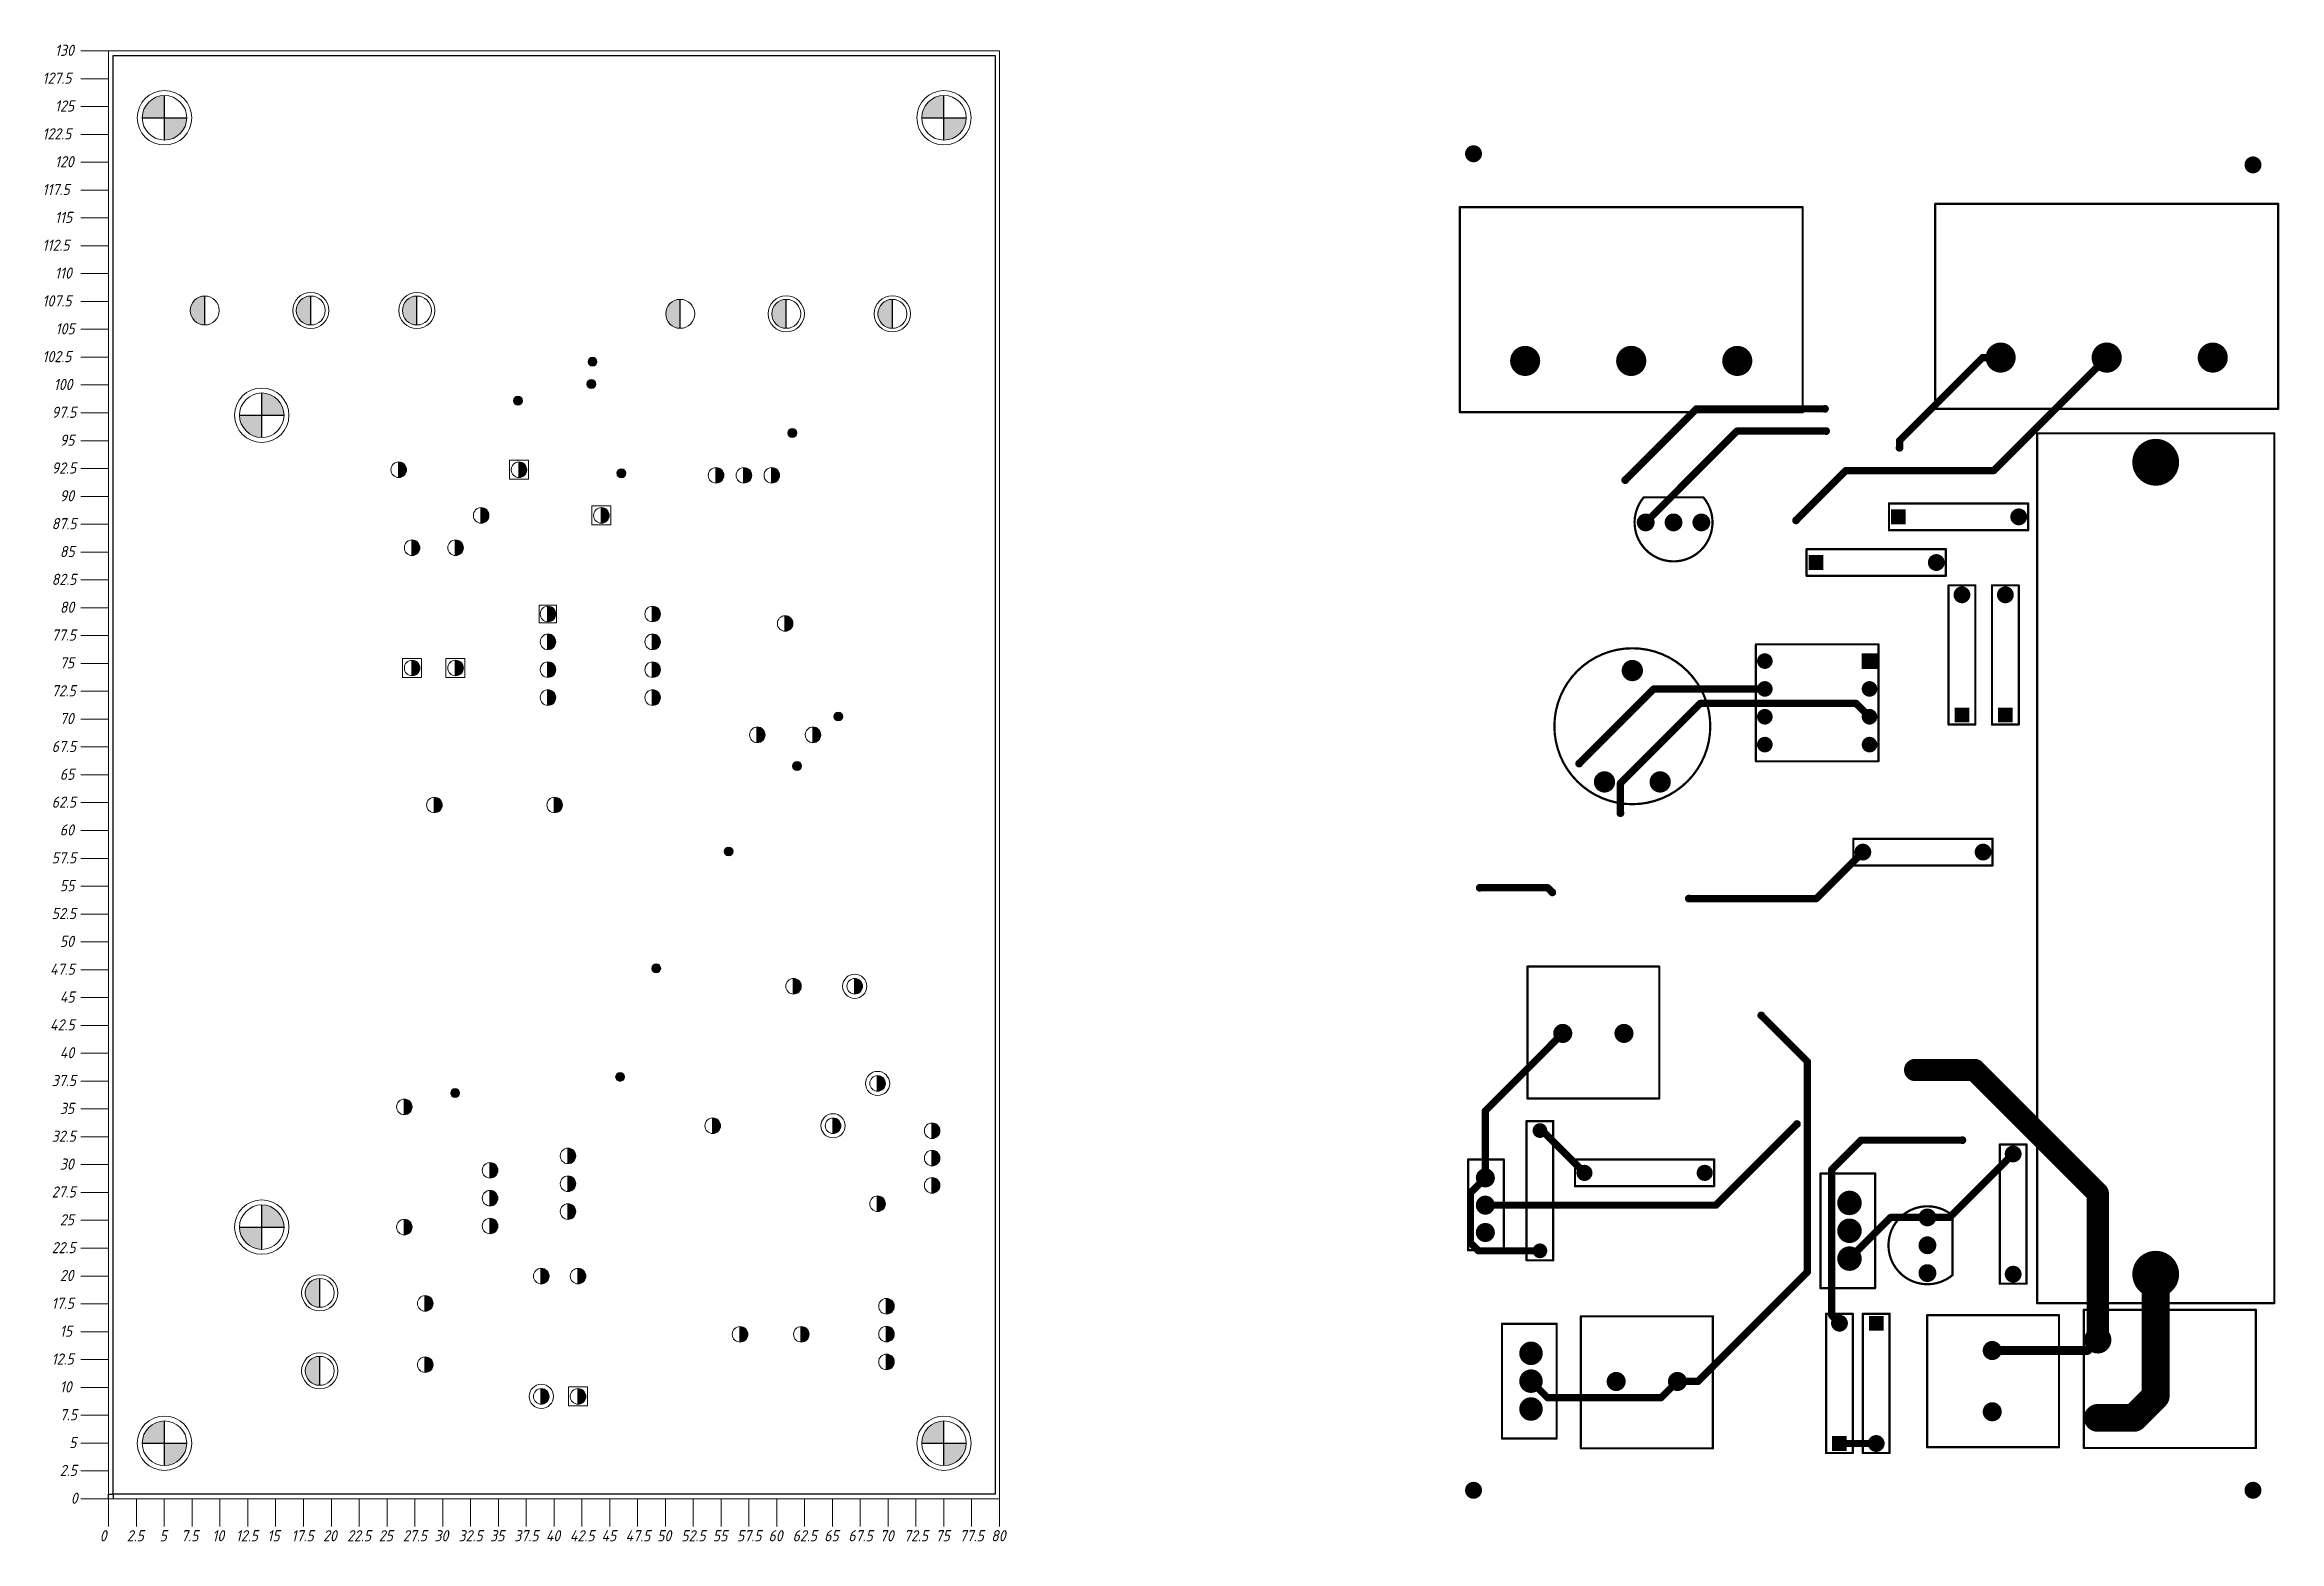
# Model space of a CAD drawing. Header units: millimetres. Extents: x -963 to 6509, y -1367 to 453.
# Drawn here: x 202.7 to 403.4, y 319.1 to 453.5 of the extents above; entities that cross this region are included whole.
import ezdxf

# ---------------------------------------------------------------- set-up
doc = ezdxf.new("R2010")
doc.units = ezdxf.units.MM
doc.header["$LTSCALE"] = 0.5
doc.layers.get('0').update_dxf_attribs({"lineweight": 60})
doc.layers.get('Defpoints').update_dxf_attribs({"color": 5})
doc.layers.add('2-штриховка', color=7, linetype='Continuous', true_color=0x00c7c7)
doc.layers.add('4-текст', color=7, linetype='Continuous', true_color=0x00ad00)
for name, color, linetype in [('BottomLayer', 5, 'Continuous'), ('MultiLayer', 9, 'Continuous'), ('TopLayer', 1, 'Continuous'), ('TopOverlay', 2, 'Continuous')]:
    doc.layers.add(name, color=color, linetype=linetype)
doc.layers.add('BottomSolder', color=6, linetype='Continuous', plot=False)
doc.layers.add('Для ПП', color=30, linetype='Continuous', lineweight=20)
doc.styles.get("Standard").update_dxf_attribs({"font": 'isocpeui.ttf', "width": 0.9})

msp = doc.modelspace()

# ---------------------------------------------------------------- texts
at = {"layer": 'Для ПП', "width": 0.9}
for s, p in [('130', (203.658, 452.479)), ('127.5', (202.531, 449.979)), ('125', (203.658, 447.479)), ('122.5', (202.531, 444.979)), ('120', (203.658, 442.479)), ('117.5', (202.531, 439.979)), ('115', (203.658, 437.479)), ('112.5', (202.531, 434.979)), ('110', (203.658, 432.479)), ('107.5', (202.531, 429.979)), ('105', (203.708, 427.479)), ('102.5', (202.531, 424.979)), ('100', (203.546, 422.479)), ('97.5', (203.362, 419.979)), ('95', (204.094, 417.479)), ('92.5', (203.362, 414.979)), ('90', (204.094, 412.479)), ('87.5', (203.362, 409.979)), ('85', (204.094, 407.479)), ('82.5', (203.362, 404.979)), ('80', (204.094, 402.479)), ('77.5', (203.362, 399.979)), ('75', (204.094, 397.479)), ('72.5', (203.362, 394.979)), ('70', (204.094, 392.479)), ('67.5', (203.362, 389.979)), ('65', (204.094, 387.479)), ('62.5', (203.362, 384.979)), ('60', (204.094, 382.479)), ('57.5', (203.362, 379.979)), ('55', (204.094, 377.479)), ('52.5', (203.362, 374.979)), ('50', (204.094, 372.479)), ('47.5', (203.216, 369.979)), ('45', (204.094, 367.479)), ('42.5', (203.215, 364.979)), ('40', (204.094, 362.479)), ('37.5', (203.362, 359.979)), ('35', (204.094, 357.479)), ('32.5', (203.362, 354.979)), ('30', (204.094, 352.479)), ('27.5', (203.362, 349.979)), ('25', (204.094, 347.479)), ('22.5', (203.362, 344.979)), ('20', (204.094, 342.479)), ('17.5', (203.362, 339.979)), ('15', (204.094, 337.479)), ('12.5', (203.362, 334.979)), ('10', (204.094, 332.479)), ('7.5', (204.094, 329.979)), ('5', (204.933, 327.479)), ('2.5', (204.094, 324.979)), ('0', (205.086, 322.479)), ('0', (207.681, 319.111)), ('2.5', (210.11, 319.111)), ('5', (213.055, 319.111)), ('7.5', (214.99, 319.111)), ('10', (217.786, 319.111)), ('12.5', (219.901, 319.111)), ('15', (222.735, 319.111)), ('17.5', (224.901, 319.111)), ('20', (227.735, 319.111)), ('22.5', (229.901, 319.111)), ('25', (232.735, 319.111)), ('27.5', (234.901, 319.111)), ('30', (237.735, 319.111)), ('32.5', (239.901, 319.111)), ('35', (242.735, 319.111)), ('37.5', (244.901, 319.111)), ('40', (247.735, 319.111)), ('42.5', (249.901, 319.111)), ('45', (252.735, 319.111)), ('47.5', (254.901, 319.111)), ('50', (257.735, 319.111)), ('52.5', (259.901, 319.111)), ('55', (262.735, 319.111)), ('57.5', (264.901, 319.111)), ('60', (267.735, 319.111)), ('62.5', (269.901, 319.111)), ('65', (272.735, 319.111)), ('67.5', (274.901, 319.111)), ('70', (277.735, 319.111)), ('72.5', (279.901, 319.111)), ('75', (282.735, 319.111)), ('77.5', (284.901, 319.111)), ('80', (287.735, 319.111))]:
    msp.add_text(s, height=1, dxfattribs=at).set_placement(p)

# ---------------------------------------------------------------- blocks, each defined once
blk = doc.blocks.new('VT_TO92_1')
at = {"layer": 'BottomLayer', "const_width": 0.7}
for points in [[(-2.85, 0, 1), (-2.15, 0, 1)], [(-0.35, 0, 1), (0.35, 0, 1)], [(2.15, 0, 1), (2.85, 0, 1)]]:
    blk.add_lwpolyline(points, format="xyb", close=True, dxfattribs=at)
at = {"layer": 'BottomSolder', "const_width": 0.802}
for points in [[(-2.9, 0, 1), (-2.1, 0, 1)], [(-0.4, 0, 1), (0.4, 0, 1)], [(2.1, 0, 1), (2.9, 0, 1)]]:
    blk.add_lwpolyline(points, format="xyb", close=True, dxfattribs=at)
at = {"layer": 'MultiLayer', "const_width": 0.7}
for points in [[(-2.85, 0, 1), (-2.15, 0, 1)], [(-0.35, 0, 1), (0.35, 0, 1)], [(2.15, 0, 1), (2.85, 0, 1)]]:
    blk.add_lwpolyline(points, format="xyb", close=True, dxfattribs=at)
at = {"layer": 'TopLayer', "const_width": 0.7}
for points in [[(-2.85, 0, 1), (-2.15, 0, 1)], [(-0.35, 0, 1), (0.35, 0, 1)], [(2.15, 0, 1), (2.85, 0, 1)]]:
    blk.add_lwpolyline(points, format="xyb", close=True, dxfattribs=at)
at = {"layer": 'TopOverlay', "const_width": 0.2}
blk.add_lwpolyline([(-2.68, -2.25, -2.144507), (2.68, -2.25)], format="xyb", dxfattribs=at)
blk.add_lwpolyline([(2.68, -2.25), (-2.68, -2.25)], dxfattribs=at)
at = {"layer": 'TopOverlay', "const_width": 0.1}
for points in [[(-2.73, -2.25, 1), (-2.63, -2.25, 1)], [(-2.73, -2.25, 1), (-2.63, -2.25, 1)], [(2.63, -2.25, 1), (2.73, -2.25, 1)], [(2.63, -2.25, 1), (2.73, -2.25, 1)]]:
    blk.add_lwpolyline(points, format="xyb", close=True, dxfattribs=at)
blk = doc.blocks.new('C_P______100___63B______________4')
at = {"layer": 'BottomLayer', "const_width": 0.75}
for points in [[(-3.13, 0.07, 1), (-2.38, 0.07, 1)], [(2.37, 0.07, 1), (3.12, 0.07, 1)]]:
    blk.add_lwpolyline(points, format="xyb", close=True, dxfattribs=at)
at = {"layer": 'BottomSolder', "const_width": 0.852}
for points in [[(-3.18, 0.07, 1), (-2.32, 0.07, 1)], [(2.32, 0.07, 1), (3.18, 0.07, 1)]]:
    blk.add_lwpolyline(points, format="xyb", close=True, dxfattribs=at)
at = {"layer": 'MultiLayer', "const_width": 0.75}
for points in [[(-3.13, 0.07, 1), (-2.38, 0.07, 1)], [(2.37, 0.07, 1), (3.12, 0.07, 1)]]:
    blk.add_lwpolyline(points, format="xyb", close=True, dxfattribs=at)
at = {"layer": 'TopLayer', "const_width": 0.75}
for points in [[(-3.13, 0.07, 1), (-2.38, 0.07, 1)], [(2.37, 0.07, 1), (3.12, 0.07, 1)]]:
    blk.add_lwpolyline(points, format="xyb", close=True, dxfattribs=at)
at = {"layer": 'TopOverlay', "const_width": 0.2}
for points in [[(-5.93, -5.93), (-5.93, 5.92)], [(-5.93, 5.92), (5.92, 5.92)], [(5.92, -5.93), (5.92, 5.92)], [(-5.93, -5.93), (5.92, -5.93)]]:
    blk.add_lwpolyline(points, dxfattribs=at)
at = {"layer": 'TopOverlay', "const_width": 0.1}
for points in [[(-5.98, 5.92, 1), (-5.88, 5.92, 1)], [(-5.98, 5.92, 1), (-5.88, 5.92, 1)], [(5.87, 5.92, 1), (5.97, 5.92, 1)], [(5.87, 5.92, 1), (5.97, 5.92, 1)], [(-5.98, -5.93, 1), (-5.88, -5.93, 1)], [(-5.98, -5.93, 1), (-5.88, -5.93, 1)], [(5.87, -5.93, 1), (5.97, -5.93, 1)], [(5.87, -5.93, 1), (5.97, -5.93, 1)]]:
    blk.add_lwpolyline(points, format="xyb", close=True, dxfattribs=at)
blk = doc.blocks.new('C_P______100___63B______________6')
at = {"layer": 'BottomLayer', "const_width": 0.75}
for points in [[(-3.12, 0.08, 1), (-2.37, 0.08, 1)], [(2.38, 0.08, 1), (3.13, 0.08, 1)]]:
    blk.add_lwpolyline(points, format="xyb", close=True, dxfattribs=at)
at = {"layer": 'BottomSolder', "const_width": 0.852}
for points in [[(-3.18, 0.08, 1), (-2.32, 0.08, 1)], [(2.32, 0.08, 1), (3.18, 0.08, 1)]]:
    blk.add_lwpolyline(points, format="xyb", close=True, dxfattribs=at)
at = {"layer": 'MultiLayer', "const_width": 0.75}
for points in [[(-3.12, 0.08, 1), (-2.37, 0.08, 1)], [(2.38, 0.08, 1), (3.13, 0.08, 1)]]:
    blk.add_lwpolyline(points, format="xyb", close=True, dxfattribs=at)
at = {"layer": 'TopLayer', "const_width": 0.75}
for points in [[(-3.12, 0.08, 1), (-2.37, 0.08, 1)], [(2.38, 0.08, 1), (3.13, 0.08, 1)]]:
    blk.add_lwpolyline(points, format="xyb", close=True, dxfattribs=at)
at = {"layer": 'TopOverlay', "const_width": 0.2}
for points in [[(-5.92, -5.92), (-5.92, 5.92)], [(5.92, 5.92), (-5.92, 5.92)], [(5.92, -5.92), (5.92, 5.92)], [(5.92, -5.92), (-5.92, -5.92)]]:
    blk.add_lwpolyline(points, dxfattribs=at)
at = {"layer": 'TopOverlay', "const_width": 0.1}
for points in [[(-5.97, 5.92, 1), (-5.87, 5.92, 1)], [(-5.97, 5.92, 1), (-5.87, 5.92, 1)], [(5.88, 5.92, 1), (5.98, 5.92, 1)], [(5.88, 5.92, 1), (5.98, 5.92, 1)], [(-5.97, -5.92, 1), (-5.87, -5.92, 1)], [(-5.97, -5.92, 1), (-5.87, -5.92, 1)], [(5.88, -5.92, 1), (5.98, -5.92, 1)], [(5.88, -5.92, 1), (5.98, -5.92, 1)]]:
    blk.add_lwpolyline(points, format="xyb", close=True, dxfattribs=at)
blk = doc.blocks.new('C_P______100___63B______________17')
at = {"layer": 'BottomLayer', "const_width": 0.75}
for points in [[(-3.12, 0.08, 1), (-2.37, 0.08, 1)], [(2.37, 0.08, 1), (3.12, 0.08, 1)]]:
    blk.add_lwpolyline(points, format="xyb", close=True, dxfattribs=at)
at = {"layer": 'BottomSolder', "const_width": 0.852}
for points in [[(-3.18, 0.08, 1), (-2.32, 0.08, 1)], [(2.32, 0.08, 1), (3.18, 0.08, 1)]]:
    blk.add_lwpolyline(points, format="xyb", close=True, dxfattribs=at)
at = {"layer": 'MultiLayer', "const_width": 0.75}
for points in [[(-3.12, 0.08, 1), (-2.37, 0.08, 1)], [(2.37, 0.08, 1), (3.12, 0.08, 1)]]:
    blk.add_lwpolyline(points, format="xyb", close=True, dxfattribs=at)
at = {"layer": 'TopLayer', "const_width": 0.75}
for points in [[(-3.12, 0.08, 1), (-2.37, 0.08, 1)], [(2.37, 0.08, 1), (3.12, 0.08, 1)]]:
    blk.add_lwpolyline(points, format="xyb", close=True, dxfattribs=at)
at = {"layer": 'TopOverlay', "const_width": 0.2}
for points in [[(-5.92, 5.92), (-5.92, -5.92)], [(5.92, 5.92), (-5.92, 5.92)], [(5.92, 5.92), (5.92, -5.92)], [(5.92, -5.92), (-5.92, -5.92)]]:
    blk.add_lwpolyline(points, dxfattribs=at)
at = {"layer": 'TopOverlay', "const_width": 0.1}
for points in [[(-5.97, 5.92, 1), (-5.87, 5.92, 1)], [(-5.97, 5.92, 1), (-5.87, 5.92, 1)], [(5.87, 5.92, 1), (5.97, 5.92, 1)], [(5.87, 5.92, 1), (5.97, 5.92, 1)], [(-5.97, -5.92, 1), (-5.87, -5.92, 1)], [(-5.97, -5.92, 1), (-5.87, -5.92, 1)], [(5.87, -5.92, 1), (5.97, -5.92, 1)], [(5.87, -5.92, 1), (5.97, -5.92, 1)]]:
    blk.add_lwpolyline(points, format="xyb", close=True, dxfattribs=at)
blk = doc.blocks.new('DA_KRDU_24')
at = {"layer": 'BottomLayer', "const_width": 0.6}
for points in [[(-4.05, 4.7, 1), (-3.45, 4.7, 1)], [(-1.55, 4.7, 1), (-0.95, 4.7, 1)], [(0.95, 4.7, 1), (1.55, 4.7, 1)], [(3.45, 4.7, 1), (4.05, 4.7, 1)], [(-1.55, -4.7, 1), (-0.95, -4.7, 1)], [(0.95, -4.7, 1), (1.55, -4.7, 1)], [(3.45, -4.7, 1), (4.05, -4.7, 1)]]:
    blk.add_lwpolyline(points, format="xyb", close=True, dxfattribs=at)
at = {"layer": 'BottomLayer'}
blk.add_solid([(-3.15, -4.1), (-4.35, -4.1), (-3.15, -5.3), (-4.35, -5.3)], dxfattribs=at)
at = {"layer": 'BottomSolder', "const_width": 0.702}
for points in [[(-4.1, 4.7, 1), (-3.4, 4.7, 1)], [(-1.6, 4.7, 1), (-0.9, 4.7, 1)], [(0.9, 4.7, 1), (1.6, 4.7, 1)], [(3.4, 4.7, 1), (4.1, 4.7, 1)], [(-1.6, -4.7, 1), (-0.9, -4.7, 1)], [(0.9, -4.7, 1), (1.6, -4.7, 1)], [(3.4, -4.7, 1), (4.1, -4.7, 1)]]:
    blk.add_lwpolyline(points, format="xyb", close=True, dxfattribs=at)
at = {"layer": 'BottomSolder'}
blk.add_solid([(-3.05, -4), (-4.45, -4), (-3.05, -5.4), (-4.45, -5.4)], dxfattribs=at)
at = {"layer": 'MultiLayer', "const_width": 0.6}
for points in [[(-4.05, 4.7, 1), (-3.45, 4.7, 1)], [(-1.55, 4.7, 1), (-0.95, 4.7, 1)], [(0.95, 4.7, 1), (1.55, 4.7, 1)], [(3.45, 4.7, 1), (4.05, 4.7, 1)], [(-1.55, -4.7, 1), (-0.95, -4.7, 1)], [(0.95, -4.7, 1), (1.55, -4.7, 1)], [(3.45, -4.7, 1), (4.05, -4.7, 1)]]:
    blk.add_lwpolyline(points, format="xyb", close=True, dxfattribs=at)
at = {"layer": 'MultiLayer'}
blk.add_solid([(-3.15, -4.1), (-4.35, -4.1), (-3.15, -5.3), (-4.35, -5.3)], dxfattribs=at)
at = {"layer": 'TopLayer', "const_width": 0.6}
for points in [[(-4.05, 4.7, 1), (-3.45, 4.7, 1)], [(-1.55, 4.7, 1), (-0.95, 4.7, 1)], [(0.95, 4.7, 1), (1.55, 4.7, 1)], [(3.45, 4.7, 1), (4.05, 4.7, 1)], [(-1.55, -4.7, 1), (-0.95, -4.7, 1)], [(0.95, -4.7, 1), (1.55, -4.7, 1)], [(3.45, -4.7, 1), (4.05, -4.7, 1)]]:
    blk.add_lwpolyline(points, format="xyb", close=True, dxfattribs=at)
at = {"layer": 'TopLayer'}
blk.add_solid([(-3.15, -4.1), (-4.35, -4.1), (-3.15, -5.3), (-4.35, -5.3)], dxfattribs=at)
at = {"layer": 'TopOverlay', "const_width": 0.2}
for points in [[(-5.25, -5.5), (-5.25, 5.5)], [(5.25, 5.5), (-5.25, 5.5)], [(5.25, -5.5), (5.25, 5.5)], [(5.25, -5.5), (-5.25, -5.5)]]:
    blk.add_lwpolyline(points, dxfattribs=at)
at = {"layer": 'TopOverlay', "const_width": 0.1}
for points in [[(-5.3, 5.5, 1), (-5.2, 5.5, 1)], [(-5.3, 5.5, 1), (-5.2, 5.5, 1)], [(5.2, 5.5, 1), (5.3, 5.5, 1)], [(5.2, 5.5, 1), (5.3, 5.5, 1)], [(-5.3, -5.5, 1), (-5.2, -5.5, 1)], [(-5.3, -5.5, 1), (-5.2, -5.5, 1)], [(5.2, -5.5, 1), (5.3, -5.5, 1)], [(5.2, -5.5, 1), (5.3, -5.5, 1)]]:
    blk.add_lwpolyline(points, format="xyb", close=True, dxfattribs=at)
blk = doc.blocks.new('VD_BZX_49')
at = {"layer": 'BottomLayer', "const_width": 0.65}
for points in [[(-5.73, 0, 1), (-5.08, 0, 1)], [(5.07, 0, 1), (5.72, 0, 1)]]:
    blk.add_lwpolyline(points, format="xyb", close=True, dxfattribs=at)
at = {"layer": 'BottomSolder', "const_width": 0.752}
for points in [[(-5.78, 0, 1), (-5.02, 0, 1)], [(5.02, 0, 1), (5.78, 0, 1)]]:
    blk.add_lwpolyline(points, format="xyb", close=True, dxfattribs=at)
at = {"layer": 'MultiLayer', "const_width": 0.65}
for points in [[(-5.73, 0, 1), (-5.08, 0, 1)], [(5.07, 0, 1), (5.72, 0, 1)]]:
    blk.add_lwpolyline(points, format="xyb", close=True, dxfattribs=at)
at = {"layer": 'TopLayer', "const_width": 0.65}
for points in [[(-5.73, 0, 1), (-5.08, 0, 1)], [(5.07, 0, 1), (5.72, 0, 1)]]:
    blk.add_lwpolyline(points, format="xyb", close=True, dxfattribs=at)
at = {"layer": 'TopOverlay', "const_width": 0.2}
for points in [[(-6.25, 1.2), (-6.25, -1.2)], [(-6.25, 1.2), (6.25, 1.2)], [(6.25, 1.2), (6.25, -1.2)], [(-6.25, -1.2), (6.25, -1.2)]]:
    blk.add_lwpolyline(points, dxfattribs=at)
at = {"layer": 'TopOverlay', "const_width": 0.1}
for points in [[(-6.3, 1.2, 1), (-6.2, 1.2, 1)], [(-6.3, 1.2, 1), (-6.2, 1.2, 1)], [(6.2, 1.2, 1), (6.3, 1.2, 1)], [(6.2, 1.2, 1), (6.3, 1.2, 1)], [(-6.3, -1.2, 1), (-6.2, -1.2, 1)], [(-6.3, -1.2, 1), (-6.2, -1.2, 1)], [(6.2, -1.2, 1), (6.3, -1.2, 1)], [(6.2, -1.2, 1), (6.3, -1.2, 1)]]:
    blk.add_lwpolyline(points, format="xyb", close=True, dxfattribs=at)
blk = doc.blocks.new('VD_BZX_50')
at = {"layer": 'BottomLayer', "const_width": 0.65}
blk.add_lwpolyline([(5.07, 0, 1), (5.72, 0, 1)], format="xyb", close=True, dxfattribs=at)
at = {"layer": 'BottomLayer'}
blk.add_solid([(-4.84, 0.56), (-5.96, 0.56), (-4.84, -0.56), (-5.96, -0.56)], dxfattribs=at)
at = {"layer": 'BottomSolder', "const_width": 0.752}
blk.add_lwpolyline([(5.02, 0, 1), (5.78, 0, 1)], format="xyb", close=True, dxfattribs=at)
at = {"layer": 'BottomSolder'}
blk.add_solid([(-4.74, 0.66), (-6.06, 0.66), (-4.74, -0.66), (-6.06, -0.66)], dxfattribs=at)
at = {"layer": 'MultiLayer', "const_width": 0.65}
blk.add_lwpolyline([(5.07, 0, 1), (5.72, 0, 1)], format="xyb", close=True, dxfattribs=at)
at = {"layer": 'MultiLayer'}
blk.add_solid([(-4.84, 0.56), (-5.96, 0.56), (-4.84, -0.56), (-5.96, -0.56)], dxfattribs=at)
at = {"layer": 'TopLayer', "const_width": 0.65}
blk.add_lwpolyline([(5.07, 0, 1), (5.72, 0, 1)], format="xyb", close=True, dxfattribs=at)
at = {"layer": 'TopLayer'}
blk.add_solid([(-4.84, 0.56), (-5.96, 0.56), (-4.84, -0.56), (-5.96, -0.56)], dxfattribs=at)
at = {"layer": 'TopOverlay', "const_width": 0.2}
for points in [[(-6.25, 1.2), (-6.25, -1.2)], [(-6.25, 1.2), (6.25, 1.2)], [(6.25, 1.2), (6.25, -1.2)], [(-6.25, -1.2), (6.25, -1.2)]]:
    blk.add_lwpolyline(points, dxfattribs=at)
at = {"layer": 'TopOverlay', "const_width": 0.1}
for points in [[(-6.3, 1.2, 1), (-6.2, 1.2, 1)], [(-6.3, 1.2, 1), (-6.2, 1.2, 1)], [(6.2, 1.2, 1), (6.3, 1.2, 1)], [(6.2, 1.2, 1), (6.3, 1.2, 1)], [(-6.3, -1.2, 1), (-6.2, -1.2, 1)], [(-6.3, -1.2, 1), (-6.2, -1.2, 1)], [(6.2, -1.2, 1), (6.3, -1.2, 1)], [(6.2, -1.2, 1), (6.3, -1.2, 1)]]:
    blk.add_lwpolyline(points, format="xyb", close=True, dxfattribs=at)
blk = doc.blocks.new('VD_BZX_51')
at = {"layer": 'BottomLayer', "const_width": 0.65}
blk.add_lwpolyline([(5.07, 0, 1), (5.72, 0, 1)], format="xyb", close=True, dxfattribs=at)
at = {"layer": 'BottomLayer'}
blk.add_solid([(-4.84, 0.56), (-5.96, 0.56), (-4.84, -0.56), (-5.96, -0.56)], dxfattribs=at)
at = {"layer": 'BottomSolder', "const_width": 0.752}
blk.add_lwpolyline([(5.02, 0, 1), (5.78, 0, 1)], format="xyb", close=True, dxfattribs=at)
at = {"layer": 'BottomSolder'}
blk.add_solid([(-4.74, 0.66), (-6.06, 0.66), (-4.74, -0.66), (-6.06, -0.66)], dxfattribs=at)
at = {"layer": 'MultiLayer', "const_width": 0.65}
blk.add_lwpolyline([(5.07, 0, 1), (5.72, 0, 1)], format="xyb", close=True, dxfattribs=at)
at = {"layer": 'MultiLayer'}
blk.add_solid([(-4.84, 0.56), (-5.96, 0.56), (-4.84, -0.56), (-5.96, -0.56)], dxfattribs=at)
at = {"layer": 'TopLayer', "const_width": 0.65}
blk.add_lwpolyline([(5.07, 0, 1), (5.72, 0, 1)], format="xyb", close=True, dxfattribs=at)
at = {"layer": 'TopLayer'}
blk.add_solid([(-4.84, 0.56), (-5.96, 0.56), (-4.84, -0.56), (-5.96, -0.56)], dxfattribs=at)
at = {"layer": 'TopOverlay', "const_width": 0.2}
for points in [[(-6.25, 1.2), (-6.25, -1.2)], [(6.25, 1.2), (-6.25, 1.2)], [(6.25, 1.2), (6.25, -1.2)], [(6.25, -1.2), (-6.25, -1.2)]]:
    blk.add_lwpolyline(points, dxfattribs=at)
at = {"layer": 'TopOverlay', "const_width": 0.1}
for points in [[(-6.3, 1.2, 1), (-6.2, 1.2, 1)], [(-6.3, 1.2, 1), (-6.2, 1.2, 1)], [(6.2, 1.2, 1), (6.3, 1.2, 1)], [(6.2, 1.2, 1), (6.3, 1.2, 1)], [(-6.3, -1.2, 1), (-6.2, -1.2, 1)], [(-6.3, -1.2, 1), (-6.2, -1.2, 1)], [(6.2, -1.2, 1), (6.3, -1.2, 1)], [(6.2, -1.2, 1), (6.3, -1.2, 1)]]:
    blk.add_lwpolyline(points, format="xyb", close=True, dxfattribs=at)
blk = doc.blocks.new('VD_BZX_52')
at = {"layer": 'BottomLayer', "const_width": 0.65}
blk.add_lwpolyline([(5.07, 0, 1), (5.72, 0, 1)], format="xyb", close=True, dxfattribs=at)
at = {"layer": 'BottomLayer'}
blk.add_solid([(-4.84, 0.56), (-5.96, 0.56), (-4.84, -0.56), (-5.96, -0.56)], dxfattribs=at)
at = {"layer": 'BottomSolder', "const_width": 0.752}
blk.add_lwpolyline([(5.02, 0, 1), (5.78, 0, 1)], format="xyb", close=True, dxfattribs=at)
at = {"layer": 'BottomSolder'}
blk.add_solid([(-4.74, 0.66), (-6.06, 0.66), (-4.74, -0.66), (-6.06, -0.66)], dxfattribs=at)
at = {"layer": 'MultiLayer', "const_width": 0.65}
blk.add_lwpolyline([(5.07, 0, 1), (5.72, 0, 1)], format="xyb", close=True, dxfattribs=at)
at = {"layer": 'MultiLayer'}
blk.add_solid([(-4.84, 0.56), (-5.96, 0.56), (-4.84, -0.56), (-5.96, -0.56)], dxfattribs=at)
at = {"layer": 'TopLayer', "const_width": 0.65}
blk.add_lwpolyline([(5.07, 0, 1), (5.72, 0, 1)], format="xyb", close=True, dxfattribs=at)
at = {"layer": 'TopLayer'}
blk.add_solid([(-4.84, 0.56), (-5.96, 0.56), (-4.84, -0.56), (-5.96, -0.56)], dxfattribs=at)
at = {"layer": 'TopOverlay', "const_width": 0.2}
for points in [[(-6.25, 1.2), (-6.25, -1.2)], [(-6.25, 1.2), (6.25, 1.2)], [(6.25, 1.2), (6.25, -1.2)], [(-6.25, -1.2), (6.25, -1.2)]]:
    blk.add_lwpolyline(points, dxfattribs=at)
at = {"layer": 'TopOverlay', "const_width": 0.1}
for points in [[(-6.3, 1.2, 1), (-6.2, 1.2, 1)], [(-6.3, 1.2, 1), (-6.2, 1.2, 1)], [(6.2, 1.2, 1), (6.3, 1.2, 1)], [(6.2, 1.2, 1), (6.3, 1.2, 1)], [(-6.3, -1.2, 1), (-6.2, -1.2, 1)], [(-6.3, -1.2, 1), (-6.2, -1.2, 1)], [(6.2, -1.2, 1), (6.3, -1.2, 1)], [(6.2, -1.2, 1), (6.3, -1.2, 1)]]:
    blk.add_lwpolyline(points, format="xyb", close=True, dxfattribs=at)
blk = doc.blocks.new('VD_BZX_53')
at = {"layer": 'BottomLayer', "const_width": 0.65}
blk.add_lwpolyline([(5.08, 0, 1), (5.73, 0, 1)], format="xyb", close=True, dxfattribs=at)
at = {"layer": 'BottomLayer'}
blk.add_solid([(-4.84, 0.56), (-5.96, 0.56), (-4.84, -0.56), (-5.96, -0.56)], dxfattribs=at)
at = {"layer": 'BottomSolder', "const_width": 0.752}
blk.add_lwpolyline([(5.02, 0, 1), (5.78, 0, 1)], format="xyb", close=True, dxfattribs=at)
at = {"layer": 'BottomSolder'}
blk.add_solid([(-4.74, 0.66), (-6.06, 0.66), (-4.74, -0.66), (-6.06, -0.66)], dxfattribs=at)
at = {"layer": 'MultiLayer', "const_width": 0.65}
blk.add_lwpolyline([(5.08, 0, 1), (5.73, 0, 1)], format="xyb", close=True, dxfattribs=at)
at = {"layer": 'MultiLayer'}
blk.add_solid([(-4.84, 0.56), (-5.96, 0.56), (-4.84, -0.56), (-5.96, -0.56)], dxfattribs=at)
at = {"layer": 'TopLayer', "const_width": 0.65}
blk.add_lwpolyline([(5.08, 0, 1), (5.73, 0, 1)], format="xyb", close=True, dxfattribs=at)
at = {"layer": 'TopLayer'}
blk.add_solid([(-4.84, 0.56), (-5.96, 0.56), (-4.84, -0.56), (-5.96, -0.56)], dxfattribs=at)
at = {"layer": 'TopOverlay', "const_width": 0.2}
for points in [[(-6.25, 1.2), (-6.25, -1.2)], [(-6.25, 1.2), (6.25, 1.2)], [(6.25, 1.2), (6.25, -1.2)], [(-6.25, -1.2), (6.25, -1.2)]]:
    blk.add_lwpolyline(points, dxfattribs=at)
at = {"layer": 'TopOverlay', "const_width": 0.1}
for points in [[(-6.3, 1.2, 1), (-6.2, 1.2, 1)], [(-6.3, 1.2, 1), (-6.2, 1.2, 1)], [(6.2, 1.2, 1), (6.3, 1.2, 1)], [(6.2, 1.2, 1), (6.3, 1.2, 1)], [(-6.3, -1.2, 1), (-6.2, -1.2, 1)], [(-6.3, -1.2, 1), (-6.2, -1.2, 1)], [(6.2, -1.2, 1), (6.3, -1.2, 1)], [(6.2, -1.2, 1), (6.3, -1.2, 1)]]:
    blk.add_lwpolyline(points, format="xyb", close=True, dxfattribs=at)
blk = doc.blocks.new('VD_BZX_54')
at = {"layer": 'BottomLayer', "const_width": 0.65}
blk.add_lwpolyline([(5.08, 0, 1), (5.73, 0, 1)], format="xyb", close=True, dxfattribs=at)
at = {"layer": 'BottomLayer'}
blk.add_solid([(-4.84, 0.56), (-5.96, 0.56), (-4.84, -0.56), (-5.96, -0.56)], dxfattribs=at)
at = {"layer": 'BottomSolder', "const_width": 0.752}
blk.add_lwpolyline([(5.02, 0, 1), (5.78, 0, 1)], format="xyb", close=True, dxfattribs=at)
at = {"layer": 'BottomSolder'}
blk.add_solid([(-4.74, 0.66), (-6.06, 0.66), (-4.74, -0.66), (-6.06, -0.66)], dxfattribs=at)
at = {"layer": 'MultiLayer', "const_width": 0.65}
blk.add_lwpolyline([(5.08, 0, 1), (5.73, 0, 1)], format="xyb", close=True, dxfattribs=at)
at = {"layer": 'MultiLayer'}
blk.add_solid([(-4.84, 0.56), (-5.96, 0.56), (-4.84, -0.56), (-5.96, -0.56)], dxfattribs=at)
at = {"layer": 'TopLayer', "const_width": 0.65}
blk.add_lwpolyline([(5.08, 0, 1), (5.73, 0, 1)], format="xyb", close=True, dxfattribs=at)
at = {"layer": 'TopLayer'}
blk.add_solid([(-4.84, 0.56), (-5.96, 0.56), (-4.84, -0.56), (-5.96, -0.56)], dxfattribs=at)
at = {"layer": 'TopOverlay', "const_width": 0.2}
for points in [[(-6.25, 1.2), (-6.25, -1.2)], [(6.25, 1.2), (-6.25, 1.2)], [(6.25, 1.2), (6.25, -1.2)], [(6.25, -1.2), (-6.25, -1.2)]]:
    blk.add_lwpolyline(points, dxfattribs=at)
at = {"layer": 'TopOverlay', "const_width": 0.1}
for points in [[(-6.3, 1.2, 1), (-6.2, 1.2, 1)], [(-6.3, 1.2, 1), (-6.2, 1.2, 1)], [(6.2, 1.2, 1), (6.3, 1.2, 1)], [(6.2, 1.2, 1), (6.3, 1.2, 1)], [(-6.3, -1.2, 1), (-6.2, -1.2, 1)], [(-6.3, -1.2, 1), (-6.2, -1.2, 1)], [(6.2, -1.2, 1), (6.3, -1.2, 1)], [(6.2, -1.2, 1), (6.3, -1.2, 1)]]:
    blk.add_lwpolyline(points, format="xyb", close=True, dxfattribs=at)
blk = doc.blocks.new('VD_BZX_56')
at = {"layer": 'BottomLayer', "const_width": 0.65}
for points in [[(-5.73, 0, 1), (-5.08, 0, 1)], [(5.08, 0, 1), (5.73, 0, 1)]]:
    blk.add_lwpolyline(points, format="xyb", close=True, dxfattribs=at)
at = {"layer": 'BottomSolder', "const_width": 0.752}
for points in [[(-5.78, 0, 1), (-5.02, 0, 1)], [(5.02, 0, 1), (5.78, 0, 1)]]:
    blk.add_lwpolyline(points, format="xyb", close=True, dxfattribs=at)
at = {"layer": 'MultiLayer', "const_width": 0.65}
for points in [[(-5.73, 0, 1), (-5.08, 0, 1)], [(5.08, 0, 1), (5.73, 0, 1)]]:
    blk.add_lwpolyline(points, format="xyb", close=True, dxfattribs=at)
at = {"layer": 'TopLayer', "const_width": 0.65}
for points in [[(-5.73, 0, 1), (-5.08, 0, 1)], [(5.08, 0, 1), (5.73, 0, 1)]]:
    blk.add_lwpolyline(points, format="xyb", close=True, dxfattribs=at)
at = {"layer": 'TopOverlay', "const_width": 0.2}
for points in [[(-6.25, -1.2), (-6.25, 1.2)], [(-6.25, 1.2), (6.25, 1.2)], [(6.25, -1.2), (6.25, 1.2)], [(-6.25, -1.2), (6.25, -1.2)]]:
    blk.add_lwpolyline(points, dxfattribs=at)
at = {"layer": 'TopOverlay', "const_width": 0.1}
for points in [[(-6.3, 1.2, 1), (-6.2, 1.2, 1)], [(-6.3, 1.2, 1), (-6.2, 1.2, 1)], [(6.2, 1.2, 1), (6.3, 1.2, 1)], [(6.2, 1.2, 1), (6.3, 1.2, 1)], [(-6.3, -1.2, 1), (-6.2, -1.2, 1)], [(-6.3, -1.2, 1), (-6.2, -1.2, 1)], [(6.2, -1.2, 1), (6.3, -1.2, 1)], [(6.2, -1.2, 1), (6.3, -1.2, 1)]]:
    blk.add_lwpolyline(points, format="xyb", close=True, dxfattribs=at)
blk = doc.blocks.new('VD_BZX_57')
at = {"layer": 'BottomLayer', "const_width": 0.56}
for points in [[(-5.68, 0, 1), (-5.12, 0, 1)], [(5.12, 0, 1), (5.68, 0, 1)]]:
    blk.add_lwpolyline(points, format="xyb", close=True, dxfattribs=at)
at = {"layer": 'BottomSolder', "const_width": 0.662}
for points in [[(-5.73, 0, 1), (-5.07, 0, 1)], [(5.07, 0, 1), (5.73, 0, 1)]]:
    blk.add_lwpolyline(points, format="xyb", close=True, dxfattribs=at)
at = {"layer": 'MultiLayer', "const_width": 0.56}
for points in [[(-5.68, 0, 1), (-5.12, 0, 1)], [(5.12, 0, 1), (5.68, 0, 1)]]:
    blk.add_lwpolyline(points, format="xyb", close=True, dxfattribs=at)
at = {"layer": 'TopLayer', "const_width": 0.56}
for points in [[(-5.68, 0, 1), (-5.12, 0, 1)], [(5.12, 0, 1), (5.68, 0, 1)]]:
    blk.add_lwpolyline(points, format="xyb", close=True, dxfattribs=at)
at = {"layer": 'TopOverlay', "const_width": 0.2}
for points in [[(-6.25, -1.2), (-6.25, 1.2)], [(6.25, 1.2), (-6.25, 1.2)], [(6.25, -1.2), (6.25, 1.2)], [(6.25, -1.2), (-6.25, -1.2)]]:
    blk.add_lwpolyline(points, dxfattribs=at)
at = {"layer": 'TopOverlay', "const_width": 0.1}
for points in [[(-6.3, 1.2, 1), (-6.2, 1.2, 1)], [(-6.3, 1.2, 1), (-6.2, 1.2, 1)], [(6.2, 1.2, 1), (6.3, 1.2, 1)], [(6.2, 1.2, 1), (6.3, 1.2, 1)], [(-6.3, -1.2, 1), (-6.2, -1.2, 1)], [(-6.3, -1.2, 1), (-6.2, -1.2, 1)], [(6.2, -1.2, 1), (6.3, -1.2, 1)], [(6.2, -1.2, 1), (6.3, -1.2, 1)]]:
    blk.add_lwpolyline(points, format="xyb", close=True, dxfattribs=at)
blk = doc.blocks.new('VD_BZX_58')
at = {"layer": 'BottomLayer', "const_width": 0.625}
for points in [[(-5.71, 0, 1), (-5.09, 0, 1)], [(5.09, 0, 1), (5.71, 0, 1)]]:
    blk.add_lwpolyline(points, format="xyb", close=True, dxfattribs=at)
at = {"layer": 'BottomSolder', "const_width": 0.727}
for points in [[(-5.76, 0, 1), (-5.04, 0, 1)], [(5.04, 0, 1), (5.76, 0, 1)]]:
    blk.add_lwpolyline(points, format="xyb", close=True, dxfattribs=at)
at = {"layer": 'MultiLayer', "const_width": 0.625}
for points in [[(-5.71, 0, 1), (-5.09, 0, 1)], [(5.09, 0, 1), (5.71, 0, 1)]]:
    blk.add_lwpolyline(points, format="xyb", close=True, dxfattribs=at)
at = {"layer": 'TopLayer', "const_width": 0.625}
for points in [[(-5.71, 0, 1), (-5.09, 0, 1)], [(5.09, 0, 1), (5.71, 0, 1)]]:
    blk.add_lwpolyline(points, format="xyb", close=True, dxfattribs=at)
at = {"layer": 'TopOverlay', "const_width": 0.2}
for points in [[(-6.25, -1.2), (-6.25, 1.2)], [(-6.25, 1.2), (6.25, 1.2)], [(6.25, -1.2), (6.25, 1.2)], [(-6.25, -1.2), (6.25, -1.2)]]:
    blk.add_lwpolyline(points, dxfattribs=at)
at = {"layer": 'TopOverlay', "const_width": 0.1}
for points in [[(-6.3, 1.2, 1), (-6.2, 1.2, 1)], [(-6.3, 1.2, 1), (-6.2, 1.2, 1)], [(6.2, 1.2, 1), (6.3, 1.2, 1)], [(6.2, 1.2, 1), (6.3, 1.2, 1)], [(-6.3, -1.2, 1), (-6.2, -1.2, 1)], [(-6.3, -1.2, 1), (-6.2, -1.2, 1)], [(6.2, -1.2, 1), (6.3, -1.2, 1)], [(6.2, -1.2, 1), (6.3, -1.2, 1)]]:
    blk.add_lwpolyline(points, format="xyb", close=True, dxfattribs=at)
blk = doc.blocks.new('VT_TO92_59')
at = {"layer": 'BottomLayer', "const_width": 0.7}
for points in [[(-2.85, 0, 1), (-2.15, 0, 1)], [(-0.35, 0, 1), (0.35, 0, 1)], [(2.15, 0, 1), (2.85, 0, 1)]]:
    blk.add_lwpolyline(points, format="xyb", close=True, dxfattribs=at)
at = {"layer": 'BottomSolder', "const_width": 0.802}
for points in [[(-2.9, 0, 1), (-2.1, 0, 1)], [(-0.4, 0, 1), (0.4, 0, 1)], [(2.1, 0, 1), (2.9, 0, 1)]]:
    blk.add_lwpolyline(points, format="xyb", close=True, dxfattribs=at)
at = {"layer": 'MultiLayer', "const_width": 0.7}
for points in [[(-2.85, 0, 1), (-2.15, 0, 1)], [(-0.35, 0, 1), (0.35, 0, 1)], [(2.15, 0, 1), (2.85, 0, 1)]]:
    blk.add_lwpolyline(points, format="xyb", close=True, dxfattribs=at)
at = {"layer": 'TopLayer', "const_width": 0.7}
for points in [[(-2.85, 0, 1), (-2.15, 0, 1)], [(-0.35, 0, 1), (0.35, 0, 1)], [(2.15, 0, 1), (2.85, 0, 1)]]:
    blk.add_lwpolyline(points, format="xyb", close=True, dxfattribs=at)
at = {"layer": 'TopOverlay', "const_width": 0.2}
blk.add_lwpolyline([(-2.68, -2.25, -2.144507), (2.68, -2.25)], format="xyb", dxfattribs=at)
blk.add_lwpolyline([(2.68, -2.25), (-2.68, -2.25)], dxfattribs=at)
at = {"layer": 'TopOverlay', "const_width": 0.1}
for points in [[(-2.73, -2.25, 1), (-2.63, -2.25, 1)], [(-2.73, -2.25, 1), (-2.63, -2.25, 1)], [(2.63, -2.25, 1), (2.73, -2.25, 1)], [(2.63, -2.25, 1), (2.73, -2.25, 1)]]:
    blk.add_lwpolyline(points, format="xyb", close=True, dxfattribs=at)
blk = doc.blocks.new('VT_TO220_60')
at = {"layer": 'BottomLayer', "const_width": 1}
for points in [[(-3, 0, 1), (-2, 0, 1)], [(-0.5, 0, 1), (0.5, 0, 1)], [(2, 0, 1), (3, 0, 1)]]:
    blk.add_lwpolyline(points, format="xyb", close=True, dxfattribs=at)
at = {"layer": 'BottomSolder', "const_width": 1.1}
for points in [[(-3.05, 0, 1), (-1.95, 0, 1)], [(-0.55, 0, 1), (0.55, 0, 1)], [(1.95, 0, 1), (3.05, 0, 1)]]:
    blk.add_lwpolyline(points, format="xyb", close=True, dxfattribs=at)
at = {"layer": 'MultiLayer', "const_width": 1}
for points in [[(-3, 0, 1), (-2, 0, 1)], [(-0.5, 0, 1), (0.5, 0, 1)], [(2, 0, 1), (3, 0, 1)]]:
    blk.add_lwpolyline(points, format="xyb", close=True, dxfattribs=at)
at = {"layer": 'TopLayer', "const_width": 1}
for points in [[(-3, 0, 1), (-2, 0, 1)], [(-0.5, 0, 1), (0.5, 0, 1)], [(2, 0, 1), (3, 0, 1)]]:
    blk.add_lwpolyline(points, format="xyb", close=True, dxfattribs=at)
at = {"layer": 'TopOverlay', "const_width": 0.2}
for points in [[(5.15, 2.6), (-5.15, 2.6)], [(-5.15, -2.3), (-5.15, 2.6)], [(5.15, -2.3), (5.15, 2.6)], [(5.15, -2.3), (-5.15, -2.3)]]:
    blk.add_lwpolyline(points, dxfattribs=at)
at = {"layer": 'TopOverlay', "const_width": 0.1}
for points in [[(-5.2, 2.6, 1), (-5.1, 2.6, 1)], [(-5.2, 2.6, 1), (-5.1, 2.6, 1)], [(5.1, 2.6, 1), (5.2, 2.6, 1)], [(5.1, 2.6, 1), (5.2, 2.6, 1)], [(-5.2, -2.3, 1), (-5.1, -2.3, 1)], [(-5.2, -2.3, 1), (-5.1, -2.3, 1)], [(5.1, -2.3, 1), (5.2, -2.3, 1)], [(5.1, -2.3, 1), (5.2, -2.3, 1)]]:
    blk.add_lwpolyline(points, format="xyb", close=True, dxfattribs=at)
blk = doc.blocks.new('VT_TO126_61')
at = {"layer": 'BottomLayer', "const_width": 0.75}
for points in [[(-2.83, 0, 1), (-2.08, 0, 1)], [(-0.38, 0, 1), (0.37, 0, 1)], [(2.07, 0, 1), (2.82, 0, 1)]]:
    blk.add_lwpolyline(points, format="xyb", close=True, dxfattribs=at)
at = {"layer": 'BottomSolder', "const_width": 0.852}
for points in [[(-2.88, 0, 1), (-2.02, 0, 1)], [(-0.43, 0, 1), (0.43, 0, 1)], [(2.02, 0, 1), (2.88, 0, 1)]]:
    blk.add_lwpolyline(points, format="xyb", close=True, dxfattribs=at)
at = {"layer": 'MultiLayer', "const_width": 0.75}
for points in [[(-2.83, 0, 1), (-2.08, 0, 1)], [(-0.38, 0, 1), (0.37, 0, 1)], [(2.07, 0, 1), (2.82, 0, 1)]]:
    blk.add_lwpolyline(points, format="xyb", close=True, dxfattribs=at)
at = {"layer": 'TopLayer', "const_width": 0.75}
for points in [[(-2.83, 0, 1), (-2.08, 0, 1)], [(-0.38, 0, 1), (0.37, 0, 1)], [(2.07, 0, 1), (2.82, 0, 1)]]:
    blk.add_lwpolyline(points, format="xyb", close=True, dxfattribs=at)
at = {"layer": 'TopOverlay', "const_width": 0.2}
for points in [[(-4.05, 1.65), (-4.05, -1.55)], [(-4.05, 1.65), (4.1, 1.65)], [(4.1, 1.65), (4.1, -1.55)], [(-4.05, -1.55), (4.1, -1.55)]]:
    blk.add_lwpolyline(points, dxfattribs=at)
at = {"layer": 'TopOverlay', "const_width": 0.1}
for points in [[(-4.1, 1.65, 1), (-4, 1.65, 1)], [(-4.1, 1.65, 1), (-4, 1.65, 1)], [(4.05, 1.65, 1), (4.15, 1.65, 1)], [(4.05, 1.65, 1), (4.15, 1.65, 1)], [(-4.1, -1.55, 1), (-4, -1.55, 1)], [(-4.1, -1.55, 1), (-4, -1.55, 1)], [(4.05, -1.55, 1), (4.15, -1.55, 1)], [(4.05, -1.55, 1), (4.15, -1.55, 1)]]:
    blk.add_lwpolyline(points, format="xyb", close=True, dxfattribs=at)
blk = doc.blocks.new('VT_TO220_62')
at = {"layer": 'BottomLayer', "const_width": 0.95}
for points in [[(-2.97, 0, 1), (-2.02, 0, 1)], [(-0.47, 0, 1), (0.48, 0, 1)], [(2.03, 0, 1), (2.98, 0, 1)]]:
    blk.add_lwpolyline(points, format="xyb", close=True, dxfattribs=at)
at = {"layer": 'BottomSolder', "const_width": 1.05}
for points in [[(-3.03, 0, 1), (-1.97, 0, 1)], [(-0.53, 0, 1), (0.53, 0, 1)], [(1.97, 0, 1), (3.03, 0, 1)]]:
    blk.add_lwpolyline(points, format="xyb", close=True, dxfattribs=at)
at = {"layer": 'MultiLayer', "const_width": 0.95}
for points in [[(-2.97, 0, 1), (-2.02, 0, 1)], [(-0.47, 0, 1), (0.48, 0, 1)], [(2.03, 0, 1), (2.98, 0, 1)]]:
    blk.add_lwpolyline(points, format="xyb", close=True, dxfattribs=at)
at = {"layer": 'TopLayer', "const_width": 0.95}
for points in [[(-2.97, 0, 1), (-2.02, 0, 1)], [(-0.47, 0, 1), (0.48, 0, 1)], [(2.03, 0, 1), (2.98, 0, 1)]]:
    blk.add_lwpolyline(points, format="xyb", close=True, dxfattribs=at)
at = {"layer": 'TopOverlay', "const_width": 0.2}
for points in [[(5.15, 2.6), (-5.15, 2.6)], [(-5.15, -2.3), (-5.15, 2.6)], [(5.15, -2.3), (5.15, 2.6)], [(5.15, -2.3), (-5.15, -2.3)]]:
    blk.add_lwpolyline(points, dxfattribs=at)
at = {"layer": 'TopOverlay', "const_width": 0.1}
for points in [[(-5.2, 2.6, 1), (-5.1, 2.6, 1)], [(-5.2, 2.6, 1), (-5.1, 2.6, 1)], [(5.1, 2.6, 1), (5.2, 2.6, 1)], [(5.1, 2.6, 1), (5.2, 2.6, 1)], [(-5.2, -2.3, 1), (-5.1, -2.3, 1)], [(-5.2, -2.3, 1), (-5.1, -2.3, 1)], [(5.1, -2.3, 1), (5.2, -2.3, 1)], [(5.1, -2.3, 1), (5.2, -2.3, 1)]]:
    blk.add_lwpolyline(points, format="xyb", close=True, dxfattribs=at)
blk = doc.blocks.new('C_________63')
at = {"layer": 'BottomLayer', "const_width": 1.25}
for points in [[(-10.15, 4.6, 1), (-8.9, 4.6, 1)], [(-0.62, 4.6, 1), (0.63, 4.6, 1)], [(8.9, 4.6, 1), (10.15, 4.6, 1)]]:
    blk.add_lwpolyline(points, format="xyb", close=True, dxfattribs=at)
at = {"layer": 'BottomSolder', "const_width": 1.35}
for points in [[(-10.2, 4.6, 1), (-8.85, 4.6, 1)], [(-0.68, 4.6, 1), (0.68, 4.6, 1)], [(8.85, 4.6, 1), (10.2, 4.6, 1)]]:
    blk.add_lwpolyline(points, format="xyb", close=True, dxfattribs=at)
at = {"layer": 'MultiLayer', "const_width": 1.25}
for points in [[(-10.15, 4.6, 1), (-8.9, 4.6, 1)], [(-0.62, 4.6, 1), (0.63, 4.6, 1)], [(8.9, 4.6, 1), (10.15, 4.6, 1)]]:
    blk.add_lwpolyline(points, format="xyb", close=True, dxfattribs=at)
at = {"layer": 'TopLayer', "const_width": 1.25}
for points in [[(-10.15, 4.6, 1), (-8.9, 4.6, 1)], [(-0.62, 4.6, 1), (0.63, 4.6, 1)], [(8.9, 4.6, 1), (10.15, 4.6, 1)]]:
    blk.add_lwpolyline(points, format="xyb", close=True, dxfattribs=at)
at = {"layer": 'TopOverlay', "const_width": 0.2}
for points in [[(15.4, 9.2), (-15.4, 9.2)], [(-15.4, 9.2), (-15.4, -9.2)], [(15.4, 9.2), (15.4, -9.2)], [(15.4, -9.2), (-15.4, -9.2)]]:
    blk.add_lwpolyline(points, dxfattribs=at)
at = {"layer": 'TopOverlay', "const_width": 0.1}
for points in [[(-15.45, 9.2, 1), (-15.35, 9.2, 1)], [(-15.45, 9.2, 1), (-15.35, 9.2, 1)], [(15.35, 9.2, 1), (15.45, 9.2, 1)], [(15.35, 9.2, 1), (15.45, 9.2, 1)], [(-15.45, -9.2, 1), (-15.35, -9.2, 1)], [(-15.45, -9.2, 1), (-15.35, -9.2, 1)], [(15.35, -9.2, 1), (15.45, -9.2, 1)], [(15.35, -9.2, 1), (15.45, -9.2, 1)]]:
    blk.add_lwpolyline(points, format="xyb", close=True, dxfattribs=at)
blk = doc.blocks.new('R___P___65')
at = {"layer": 'BottomLayer', "const_width": 0.85}
for points in [[(-0.42, 5, 1), (0.43, 5, 1)], [(-2.93, -5, 1), (-2.08, -5, 1)], [(2.07, -5, 1), (2.92, -5, 1)]]:
    blk.add_lwpolyline(points, format="xyb", close=True, dxfattribs=at)
at = {"layer": 'BottomSolder', "const_width": 0.952}
for points in [[(-0.48, 5, 1), (0.48, 5, 1)], [(-2.98, -5, 1), (-2.02, -5, 1)], [(2.02, -5, 1), (2.98, -5, 1)]]:
    blk.add_lwpolyline(points, format="xyb", close=True, dxfattribs=at)
at = {"layer": 'MultiLayer', "const_width": 0.85}
for points in [[(-0.42, 5, 1), (0.43, 5, 1)], [(-2.93, -5, 1), (-2.08, -5, 1)], [(2.07, -5, 1), (2.92, -5, 1)]]:
    blk.add_lwpolyline(points, format="xyb", close=True, dxfattribs=at)
at = {"layer": 'TopLayer', "const_width": 0.85}
for points in [[(-0.42, 5, 1), (0.43, 5, 1)], [(-2.93, -5, 1), (-2.08, -5, 1)], [(2.07, -5, 1), (2.92, -5, 1)]]:
    blk.add_lwpolyline(points, format="xyb", close=True, dxfattribs=at)
at = {"layer": 'TopOverlay'}
for points, const_width in [([(7, 0, 1), (-7, 0, 1)], 0.2), ([(-7.05, 0, 1), (-6.95, 0, 1)], 0.1), ([(6.95, 0, 1), (7.05, 0, 1)], 0.1)]:
    blk.add_lwpolyline(points, format="xyb", close=True, dxfattribs=dict(at, const_width=const_width))
blk = doc.blocks.new('C_________66')
at = {"layer": 'BottomLayer', "const_width": 1.25}
for points in [[(-10.15, 4.6, 1), (-8.9, 4.6, 1)], [(-0.63, 4.6, 1), (0.62, 4.6, 1)], [(8.9, 4.6, 1), (10.15, 4.6, 1)]]:
    blk.add_lwpolyline(points, format="xyb", close=True, dxfattribs=at)
at = {"layer": 'BottomSolder', "const_width": 1.35}
for points in [[(-10.2, 4.6, 1), (-8.85, 4.6, 1)], [(-0.68, 4.6, 1), (0.68, 4.6, 1)], [(8.85, 4.6, 1), (10.2, 4.6, 1)]]:
    blk.add_lwpolyline(points, format="xyb", close=True, dxfattribs=at)
at = {"layer": 'MultiLayer', "const_width": 1.25}
for points in [[(-10.15, 4.6, 1), (-8.9, 4.6, 1)], [(-0.63, 4.6, 1), (0.62, 4.6, 1)], [(8.9, 4.6, 1), (10.15, 4.6, 1)]]:
    blk.add_lwpolyline(points, format="xyb", close=True, dxfattribs=at)
at = {"layer": 'TopLayer', "const_width": 1.25}
for points in [[(-10.15, 4.6, 1), (-8.9, 4.6, 1)], [(-0.63, 4.6, 1), (0.62, 4.6, 1)], [(8.9, 4.6, 1), (10.15, 4.6, 1)]]:
    blk.add_lwpolyline(points, format="xyb", close=True, dxfattribs=at)
at = {"layer": 'TopOverlay', "const_width": 0.2}
for points in [[(15.4, 9.2), (-15.4, 9.2)], [(-15.4, 9.2), (-15.4, -9.2)], [(15.4, 9.2), (15.4, -9.2)], [(15.4, -9.2), (-15.4, -9.2)]]:
    blk.add_lwpolyline(points, dxfattribs=at)
at = {"layer": 'TopOverlay', "const_width": 0.1}
for points in [[(-15.45, 9.2, 1), (-15.35, 9.2, 1)], [(-15.45, 9.2, 1), (-15.35, 9.2, 1)], [(15.35, 9.2, 1), (15.45, 9.2, 1)], [(15.35, 9.2, 1), (15.45, 9.2, 1)], [(-15.45, -9.2, 1), (-15.35, -9.2, 1)], [(-15.45, -9.2, 1), (-15.35, -9.2, 1)], [(15.35, -9.2, 1), (15.45, -9.2, 1)], [(15.35, -9.2, 1), (15.45, -9.2, 1)]]:
    blk.add_lwpolyline(points, format="xyb", close=True, dxfattribs=at)
blk = doc.blocks.new('B______70')
at = {"layer": 'BottomLayer', "const_width": 1.11}
for points in [[(-4.06, -8, 1), (-2.94, -8, 1)], [(2.94, -8, 1), (4.06, -8, 1)]]:
    blk.add_lwpolyline(points, format="xyb", close=True, dxfattribs=at)
at = {"layer": 'BottomSolder', "const_width": 1.22}
for points in [[(-4.11, -8, 1), (-2.89, -8, 1)], [(2.89, -8, 1), (4.11, -8, 1)]]:
    blk.add_lwpolyline(points, format="xyb", close=True, dxfattribs=at)
at = {"layer": 'MultiLayer', "const_width": 1.11}
for points in [[(-4.06, -8, 1), (-2.94, -8, 1)], [(2.94, -8, 1), (4.06, -8, 1)]]:
    blk.add_lwpolyline(points, format="xyb", close=True, dxfattribs=at)
at = {"layer": 'TopLayer', "const_width": 1.11}
for points in [[(-4.06, -8, 1), (-2.94, -8, 1)], [(2.94, -8, 1), (4.06, -8, 1)]]:
    blk.add_lwpolyline(points, format="xyb", close=True, dxfattribs=at)
at = {"layer": 'TopOverlay', "const_width": 0.2}
for points in [[(-6.2, 6.2), (6.2, 6.2)], [(-6.2, 6.2), (-6.2, -9.25)], [(6.2, 6.2), (6.2, -9.25)], [(-6.2, -9.25), (6.2, -9.25)]]:
    blk.add_lwpolyline(points, dxfattribs=at)
at = {"layer": 'TopOverlay', "const_width": 0.1}
for points in [[(-6.25, 6.2, 1), (-6.15, 6.2, 1)], [(-6.25, 6.2, 1), (-6.15, 6.2, 1)], [(6.15, 6.2, 1), (6.25, 6.2, 1)], [(6.15, 6.2, 1), (6.25, 6.2, 1)], [(-6.25, -9.25, 1), (-6.15, -9.25, 1)], [(-6.25, -9.25, 1), (-6.15, -9.25, 1)], [(6.15, -9.25, 1), (6.25, -9.25, 1)], [(6.15, -9.25, 1), (6.25, -9.25, 1)]]:
    blk.add_lwpolyline(points, format="xyb", close=True, dxfattribs=at)
blk = doc.blocks.new('VD_BZX_71')
at = {"layer": 'BottomLayer', "const_width": 0.65}
blk.add_lwpolyline([(5.07, 0, 1), (5.72, 0, 1)], format="xyb", close=True, dxfattribs=at)
at = {"layer": 'BottomLayer'}
blk.add_solid([(-4.84, 0.56), (-5.96, 0.56), (-4.84, -0.56), (-5.96, -0.56)], dxfattribs=at)
at = {"layer": 'BottomSolder', "const_width": 0.752}
blk.add_lwpolyline([(5.02, 0, 1), (5.78, 0, 1)], format="xyb", close=True, dxfattribs=at)
at = {"layer": 'BottomSolder'}
blk.add_solid([(-4.74, 0.66), (-6.06, 0.66), (-4.74, -0.66), (-6.06, -0.66)], dxfattribs=at)
at = {"layer": 'MultiLayer', "const_width": 0.65}
blk.add_lwpolyline([(5.07, 0, 1), (5.72, 0, 1)], format="xyb", close=True, dxfattribs=at)
at = {"layer": 'MultiLayer'}
blk.add_solid([(-4.84, 0.56), (-5.96, 0.56), (-4.84, -0.56), (-5.96, -0.56)], dxfattribs=at)
at = {"layer": 'TopLayer', "const_width": 0.65}
blk.add_lwpolyline([(5.07, 0, 1), (5.72, 0, 1)], format="xyb", close=True, dxfattribs=at)
at = {"layer": 'TopLayer'}
blk.add_solid([(-4.84, 0.56), (-5.96, 0.56), (-4.84, -0.56), (-5.96, -0.56)], dxfattribs=at)
at = {"layer": 'TopOverlay', "const_width": 0.2}
for points in [[(6.25, 1.2), (-6.25, 1.2)], [(-6.25, -1.2), (-6.25, 1.2)], [(6.25, -1.2), (6.25, 1.2)], [(6.25, -1.2), (-6.25, -1.2)]]:
    blk.add_lwpolyline(points, dxfattribs=at)
at = {"layer": 'TopOverlay', "const_width": 0.1}
for points in [[(-6.3, 1.2, 1), (-6.2, 1.2, 1)], [(-6.3, 1.2, 1), (-6.2, 1.2, 1)], [(6.2, 1.2, 1), (6.3, 1.2, 1)], [(6.2, 1.2, 1), (6.3, 1.2, 1)], [(-6.3, -1.2, 1), (-6.2, -1.2, 1)], [(-6.3, -1.2, 1), (-6.2, -1.2, 1)], [(6.2, -1.2, 1), (6.3, -1.2, 1)], [(6.2, -1.2, 1), (6.3, -1.2, 1)]]:
    blk.add_lwpolyline(points, format="xyb", close=True, dxfattribs=at)

# ---------------------------------------------------------------- hatches: boundary and pattern name
at = {"layer": '2-штриховка'}
h = msp.add_hatch(color=256, dxfattribs=at)
h.dxf.hatch_style = 1
h.paths.add_polyline_path([(213.493, 448.918, 0.4142136), (211.493, 446.918), (213.493, 446.918)])
h.paths.add_polyline_path([(215.493, 446.918), (213.493, 446.918), (213.493, 444.918, 0.4142136)])
h = msp.add_hatch(color=256, dxfattribs=at)
h.dxf.hatch_style = 1
h.paths.add_polyline_path([(283.493, 448.918, 0.4142136), (281.493, 446.918), (283.493, 446.918)])
h.paths.add_polyline_path([(285.493, 446.918), (283.493, 446.918), (283.493, 444.918, 0.4142136)])
h = msp.add_hatch(color=256, dxfattribs=at)
h.dxf.hatch_style = 1
h.paths.add_polyline_path([(215.806, 429.618, 0.4142136), (217.106, 428.318), (217.106, 430.918, 0.4142136)])
h = msp.add_hatch(color=256, dxfattribs=at)
h.dxf.hatch_style = 1
h.paths.add_polyline_path([(225.331, 429.618, 0.4142136), (226.631, 428.318), (226.631, 430.918, 0.4142136)])
h = msp.add_hatch(color=256, dxfattribs=at)
h.dxf.hatch_style = 1
h.paths.add_polyline_path([(234.856, 429.618, 0.4142136), (236.156, 428.318), (236.156, 430.918, 0.4142136)])
h = msp.add_hatch(color=256, dxfattribs=at)
h.dxf.hatch_style = 1
h.paths.add_polyline_path([(258.506, 429.318, 0.4142136), (259.806, 428.018), (259.806, 430.618, 0.4142136)])
h = msp.add_hatch(color=256, dxfattribs=at)
h.dxf.hatch_style = 1
h.paths.add_polyline_path([(268.031, 429.318, 0.4142136), (269.331, 428.018), (269.331, 430.618, 0.4142136)])
h = msp.add_hatch(color=256, dxfattribs=at)
h.dxf.hatch_style = 1
h.paths.add_polyline_path([(277.556, 429.318, 0.4142136), (278.856, 428.018), (278.856, 430.618, 0.4142136)])
h = msp.add_hatch(color=256, dxfattribs=at)
h.dxf.hatch_style = 1
h.paths.add_polyline_path([(251.531, 425.018, 1), (252.331, 425.018, 1)])
h = msp.add_hatch(color=256, dxfattribs=at)
h.dxf.hatch_style = 1
h.paths.add_polyline_path([(222.231, 422.218), (222.231, 420.218), (224.231, 420.218, 0.4142136)])
h.paths.add_polyline_path([(222.231, 418.218), (222.231, 420.218), (220.231, 420.218, 0.4142136)])
h = msp.add_hatch(color=256, dxfattribs=at)
h.dxf.hatch_style = 1
h.paths.add_polyline_path([(244.831, 421.518, 1), (245.631, 421.518, 1)])
h = msp.add_hatch(color=256, dxfattribs=at)
h.dxf.hatch_style = 1
h.paths.add_polyline_path([(251.431, 423.018, 1), (252.231, 423.018, 1)])
h = msp.add_hatch(color=256, dxfattribs=at)
h.dxf.hatch_style = 1
h.paths.add_polyline_path([(269.468, 418.618, 1), (270.268, 418.618, 1)])
h = msp.add_hatch(color=256, dxfattribs=at)
h.dxf.hatch_style = 1
h.paths.add_polyline_path([(234.531, 416.018), (234.531, 414.618, 0.4142136), (235.231, 415.318, 0.4142136)])
h = msp.add_hatch(color=256, dxfattribs=at)
h.dxf.hatch_style = 1
h.paths.add_polyline_path([(245.331, 416.018), (245.331, 414.618, 0.4142136), (246.031, 415.318, 0.4142136)])
h = msp.add_hatch(color=256, dxfattribs=at)
h.dxf.hatch_style = 1
h.paths.add_polyline_path([(254.127, 415.004, 1), (254.927, 415.004, 1)])
h = msp.add_hatch(color=256, dxfattribs=at)
h.dxf.hatch_style = 1
h.paths.add_polyline_path([(263.031, 415.518), (263.031, 414.118, 0.4142136), (263.731, 414.818, 0.4142136)])
h = msp.add_hatch(color=256, dxfattribs=at)
h.dxf.hatch_style = 1
h.paths.add_polyline_path([(265.531, 415.518), (265.531, 414.118, 0.4142136), (266.231, 414.818, 0.4142136)])
h = msp.add_hatch(color=256, dxfattribs=at)
h.dxf.hatch_style = 1
h.paths.add_polyline_path([(268.031, 415.518), (268.031, 414.118, 0.4142136), (268.731, 414.818, 0.4142136)])
h = msp.add_hatch(color=256, dxfattribs=at)
h.dxf.hatch_style = 1
h.paths.add_polyline_path([(241.931, 411.918), (241.931, 410.518, 0.4142136), (242.631, 411.218, 0.4142136)])
h = msp.add_hatch(color=256, dxfattribs=at)
h.dxf.hatch_style = 1
h.paths.add_polyline_path([(252.731, 411.918), (252.731, 410.518, 0.4142136), (253.431, 411.218, 0.4142136)])
h = msp.add_hatch(color=256, dxfattribs=at)
h.dxf.hatch_style = 1
h.paths.add_polyline_path([(235.731, 409.018), (235.731, 407.618, 0.4142136), (236.431, 408.318, 0.4142136)])
h = msp.add_hatch(color=256, dxfattribs=at)
h.dxf.hatch_style = 1
h.paths.add_polyline_path([(239.631, 409.018), (239.631, 407.618, 0.4142136), (240.331, 408.318, 0.4142136)])
h = msp.add_hatch(color=256, dxfattribs=at)
h.dxf.hatch_style = 1
h.paths.add_polyline_path([(247.931, 403.068), (247.931, 401.668, 0.4142136), (248.631, 402.368, 0.4142136)])
h = msp.add_hatch(color=256, dxfattribs=at)
h.dxf.hatch_style = 1
h.paths.add_polyline_path([(257.331, 403.068), (257.331, 401.668, 0.4142136), (258.031, 402.368, 0.4142136)])
h = msp.add_hatch(color=256, dxfattribs=at)
h.dxf.hatch_style = 1
h.paths.add_polyline_path([(269.231, 402.218), (269.231, 400.818, 0.4142136), (269.931, 401.518, 0.4142136)])
h = msp.add_hatch(color=256, dxfattribs=at)
h.dxf.hatch_style = 1
h.paths.add_polyline_path([(247.931, 400.568), (247.931, 399.168, 0.4142136), (248.631, 399.868, 0.4142136)])
h = msp.add_hatch(color=256, dxfattribs=at)
h.dxf.hatch_style = 1
h.paths.add_polyline_path([(257.331, 400.568), (257.331, 399.168, 0.4142136), (258.031, 399.868, 0.4142136)])
h = msp.add_hatch(color=256, dxfattribs=at)
h.dxf.hatch_style = 1
h.paths.add_polyline_path([(235.731, 398.218), (235.731, 396.818, 0.4142136), (236.431, 397.518, 0.4142136)])
h = msp.add_hatch(color=256, dxfattribs=at)
h.dxf.hatch_style = 1
h.paths.add_polyline_path([(239.631, 398.218), (239.631, 396.818, 0.4142136), (240.331, 397.518, 0.4142136)])
h = msp.add_hatch(color=256, dxfattribs=at)
h.dxf.hatch_style = 1
h.paths.add_polyline_path([(247.931, 398.068), (247.931, 396.668, 0.4142136), (248.631, 397.368, 0.4142136)])
h = msp.add_hatch(color=256, dxfattribs=at)
h.dxf.hatch_style = 1
h.paths.add_polyline_path([(257.331, 398.068), (257.331, 396.668, 0.4142136), (258.031, 397.368, 0.4142136)])
h = msp.add_hatch(color=256, dxfattribs=at)
h.dxf.hatch_style = 1
h.paths.add_polyline_path([(247.931, 395.568), (247.931, 394.168, 0.4142136), (248.631, 394.868, 0.4142136)])
h = msp.add_hatch(color=256, dxfattribs=at)
h.dxf.hatch_style = 1
h.paths.add_polyline_path([(257.331, 395.568), (257.331, 394.168, 0.4142136), (258.031, 394.868, 0.4142136)])
h = msp.add_hatch(color=256, dxfattribs=at)
h.dxf.hatch_style = 1
h.paths.add_polyline_path([(273.609, 393.167, 1), (274.409, 393.167, 1)])
h = msp.add_hatch(color=256, dxfattribs=at)
h.dxf.hatch_style = 1
h.paths.add_polyline_path([(266.731, 392.218), (266.731, 390.818, 0.4142136), (267.431, 391.518, 0.4142136)])
h = msp.add_hatch(color=256, dxfattribs=at)
h.dxf.hatch_style = 1
h.paths.add_polyline_path([(271.731, 392.218), (271.731, 390.818, 0.4142136), (272.431, 391.518, 0.4142136)])
h = msp.add_hatch(color=256, dxfattribs=at)
h.dxf.hatch_style = 1
h.paths.add_polyline_path([(269.9, 388.715, 1), (270.7, 388.715, 1)])
h = msp.add_hatch(color=256, dxfattribs=at)
h.dxf.hatch_style = 1
h.paths.add_polyline_path([(237.731, 385.918), (237.731, 384.518, 0.4142136), (238.431, 385.218, 0.4142136)])
h = msp.add_hatch(color=256, dxfattribs=at)
h.dxf.hatch_style = 1
h.paths.add_polyline_path([(248.531, 385.918), (248.531, 384.518, 0.4142136), (249.231, 385.218, 0.4142136)])
h = msp.add_hatch(color=256, dxfattribs=at)
h.dxf.hatch_style = 1
h.paths.add_polyline_path([(263.753, 381.045, 1), (264.553, 381.045, 1)])
h = msp.add_hatch(color=256, dxfattribs=at)
h.dxf.hatch_style = 1
h.paths.add_polyline_path([(257.251, 370.554, 1), (258.051, 370.554, 1)])
h = msp.add_hatch(color=256, dxfattribs=at)
h.dxf.hatch_style = 1
h.paths.add_polyline_path([(269.981, 369.643), (269.981, 368.243, 0.4142136), (270.681, 368.943, 0.4142136)])
h = msp.add_hatch(color=256, dxfattribs=at)
h.dxf.hatch_style = 1
h.paths.add_polyline_path([(275.481, 369.643), (275.481, 368.243, 0.4142136), (276.181, 368.943, 0.4142136)])
h = msp.add_hatch(color=256, dxfattribs=at)
h.dxf.hatch_style = 1
h.paths.add_polyline_path([(239.192, 359.353, 1), (239.992, 359.353, 1)])
h = msp.add_hatch(color=256, dxfattribs=at)
h.dxf.hatch_style = 1
h.paths.add_polyline_path([(254.009, 360.808, 1), (254.809, 360.808, 1)])
h = msp.add_hatch(color=256, dxfattribs=at)
h.dxf.hatch_style = 1
h.paths.add_polyline_path([(277.531, 360.918), (277.531, 359.518, 0.4142136), (278.231, 360.218, 0.4142136)])
h = msp.add_hatch(color=256, dxfattribs=at)
h.dxf.hatch_style = 1
h.paths.add_polyline_path([(235.031, 358.818), (235.031, 357.418, 0.4142136), (235.731, 358.118, 0.4142136)])
h = msp.add_hatch(color=256, dxfattribs=at)
h.dxf.hatch_style = 1
h.paths.add_polyline_path([(262.731, 357.118), (262.731, 355.718, 0.4142136), (263.431, 356.418, 0.4142136)])
h = msp.add_hatch(color=256, dxfattribs=at)
h.dxf.hatch_style = 1
h.paths.add_polyline_path([(273.531, 357.118), (273.531, 355.718, 0.4142136), (274.231, 356.418, 0.4142136)])
h = msp.add_hatch(color=256, dxfattribs=at)
h.dxf.hatch_style = 1
h.paths.add_polyline_path([(282.431, 356.668), (282.431, 355.268, 0.4142136), (283.131, 355.968, 0.4142136)])
h = msp.add_hatch(color=256, dxfattribs=at)
h.dxf.hatch_style = 1
h.paths.add_polyline_path([(249.731, 354.418), (249.731, 353.018, 0.4142136), (250.431, 353.718, 0.4142136)])
h = msp.add_hatch(color=256, dxfattribs=at)
h.dxf.hatch_style = 1
h.paths.add_polyline_path([(282.431, 354.218), (282.431, 352.818, 0.4142136), (283.131, 353.518, 0.4142136)])
h = msp.add_hatch(color=256, dxfattribs=at)
h.dxf.hatch_style = 1
h.paths.add_polyline_path([(242.731, 353.118), (242.731, 351.718, 0.4142136), (243.431, 352.418, 0.4142136)])
h = msp.add_hatch(color=256, dxfattribs=at)
h.dxf.hatch_style = 1
h.paths.add_polyline_path([(249.731, 351.918), (249.731, 350.518, 0.4142136), (250.431, 351.218, 0.4142136)])
h = msp.add_hatch(color=256, dxfattribs=at)
h.dxf.hatch_style = 1
h.paths.add_polyline_path([(282.431, 351.768), (282.431, 350.368, 0.4142136), (283.131, 351.068, 0.4142136)])
h = msp.add_hatch(color=256, dxfattribs=at)
h.dxf.hatch_style = 1
h.paths.add_polyline_path([(222.231, 349.318), (222.231, 347.318), (224.231, 347.318, 0.4142136)])
h.paths.add_polyline_path([(222.231, 345.318), (222.231, 347.318), (220.231, 347.318, 0.4142136)])
h = msp.add_hatch(color=256, dxfattribs=at)
h.dxf.hatch_style = 1
h.paths.add_polyline_path([(242.731, 350.618), (242.731, 349.218, 0.4142136), (243.431, 349.918, 0.4142136)])
h = msp.add_hatch(color=256, dxfattribs=at)
h.dxf.hatch_style = 1
h.paths.add_polyline_path([(249.731, 349.418), (249.731, 348.018, 0.4142136), (250.431, 348.718, 0.4142136)])
h = msp.add_hatch(color=256, dxfattribs=at)
h.dxf.hatch_style = 1
h.paths.add_polyline_path([(277.531, 350.118), (277.531, 348.718, 0.4142136), (278.231, 349.418, 0.4142136)])
h = msp.add_hatch(color=256, dxfattribs=at)
h.dxf.hatch_style = 1
h.paths.add_polyline_path([(235.031, 348.018), (235.031, 346.618, 0.4142136), (235.731, 347.318, 0.4142136)])
h = msp.add_hatch(color=256, dxfattribs=at)
h.dxf.hatch_style = 1
h.paths.add_polyline_path([(242.731, 348.118), (242.731, 346.718, 0.4142136), (243.431, 347.418, 0.4142136)])
h = msp.add_hatch(color=256, dxfattribs=at)
h.dxf.hatch_style = 1
h.paths.add_polyline_path([(247.331, 343.618), (247.331, 342.218, 0.4142136), (248.031, 342.918, 0.4142136)])
h = msp.add_hatch(color=256, dxfattribs=at)
h.dxf.hatch_style = 1
h.paths.add_polyline_path([(250.631, 343.618), (250.631, 342.218, 0.4142136), (251.331, 342.918, 0.4142136)])
h = msp.add_hatch(color=256, dxfattribs=at)
h.dxf.hatch_style = 1
h.paths.add_polyline_path([(226.131, 341.418, 0.4142136), (227.431, 340.118), (227.431, 342.718, 0.4142136)])
h = msp.add_hatch(color=256, dxfattribs=at)
h.dxf.hatch_style = 1
h.paths.add_polyline_path([(236.906, 341.168), (236.906, 339.768, 0.4142136), (237.606, 340.468, 0.4142136)])
h = msp.add_hatch(color=256, dxfattribs=at)
h.dxf.hatch_style = 1
h.paths.add_polyline_path([(278.331, 340.918), (278.331, 339.518, 0.4142136), (279.031, 340.218, 0.4142136)])
h = msp.add_hatch(color=256, dxfattribs=at)
h.dxf.hatch_style = 1
h.paths.add_polyline_path([(265.181, 338.393), (265.181, 336.993, 0.4142136), (265.881, 337.693, 0.4142136)])
h = msp.add_hatch(color=256, dxfattribs=at)
h.dxf.hatch_style = 1
h.paths.add_polyline_path([(270.681, 338.393), (270.681, 336.993, 0.4142136), (271.381, 337.693, 0.4142136)])
h = msp.add_hatch(color=256, dxfattribs=at)
h.dxf.hatch_style = 1
h.paths.add_polyline_path([(278.331, 338.418), (278.331, 337.018, 0.4142136), (279.031, 337.718, 0.4142136)])
h = msp.add_hatch(color=256, dxfattribs=at)
h.dxf.hatch_style = 1
h.paths.add_polyline_path([(226.131, 334.418, 0.4142136), (227.431, 333.118), (227.431, 335.718, 0.4142136)])
h = msp.add_hatch(color=256, dxfattribs=at)
h.dxf.hatch_style = 1
h.paths.add_polyline_path([(236.906, 335.668), (236.906, 334.268, 0.4142136), (237.606, 334.968, 0.4142136)])
h = msp.add_hatch(color=256, dxfattribs=at)
h.dxf.hatch_style = 1
h.paths.add_polyline_path([(278.331, 335.918), (278.331, 334.518, 0.4142136), (279.031, 335.218, 0.4142136)])
h = msp.add_hatch(color=256, dxfattribs=at)
h.dxf.hatch_style = 1
h.paths.add_polyline_path([(247.331, 332.818), (247.331, 331.418, 0.4142136), (248.031, 332.118, 0.4142136)])
h = msp.add_hatch(color=256, dxfattribs=at)
h.dxf.hatch_style = 1
h.paths.add_polyline_path([(250.631, 332.818), (250.631, 331.418, 0.4142136), (251.331, 332.118, 0.4142136)])
h = msp.add_hatch(color=256, dxfattribs=at)
h.dxf.hatch_style = 1
h.paths.add_polyline_path([(213.493, 329.918, 0.4142136), (211.493, 327.918), (213.493, 327.918)])
h.paths.add_polyline_path([(215.493, 327.918), (213.493, 327.918), (213.493, 325.918, 0.4142136)])
h = msp.add_hatch(color=256, dxfattribs=at)
h.dxf.hatch_style = 1
h.paths.add_polyline_path([(283.493, 329.918, 0.4142136), (281.493, 327.918), (283.493, 327.918)])
h.paths.add_polyline_path([(285.493, 327.918), (283.493, 327.918), (283.493, 325.918, 0.4142136)])

# ---------------------------------------------------------------- linework, layer by layer
at = {"layer": '4-текст'}
for p, q in [((213.493, 444.918), (213.493, 448.918)), ((283.493, 444.918), (283.493, 448.918)), ((211.493, 446.918), (215.493, 446.918)), ((281.493, 446.918), (285.493, 446.918)), ((217.106, 428.318), (217.106, 430.918)), ((226.631, 428.318), (226.631, 430.918)), ((236.156, 428.318), (236.156, 430.918)), ((259.806, 428.018), (259.806, 430.618)), ((269.331, 428.018), (269.331, 430.618)), ((278.856, 428.018), (278.856, 430.618)), ((222.231, 418.218), (222.231, 422.218)), ((220.231, 420.218), (224.231, 420.218)), ((234.531, 414.618), (234.531, 416.018)), ((245.331, 414.618), (245.331, 416.018)), ((263.031, 414.118), (263.031, 415.518)), ((265.531, 414.118), (265.531, 415.518)), ((268.031, 414.118), (268.031, 415.518)), ((241.931, 410.518), (241.931, 411.918)), ((252.731, 410.518), (252.731, 411.918)), ((235.731, 407.618), (235.731, 409.018)), ((239.631, 407.618), (239.631, 409.018)), ((247.931, 401.668), (247.931, 403.068)), ((257.331, 401.668), (257.331, 403.068)), ((269.231, 400.818), (269.231, 402.218)), ((247.931, 399.168), (247.931, 400.568)), ((257.331, 399.168), (257.331, 400.568)), ((235.731, 396.818), (235.731, 398.218)), ((239.631, 396.818), (239.631, 398.218)), ((247.931, 396.668), (247.931, 398.068)), ((257.331, 396.668), (257.331, 398.068)), ((247.931, 394.168), (247.931, 395.568)), ((257.331, 394.168), (257.331, 395.568)), ((266.731, 390.818), (266.731, 392.218)), ((271.731, 390.818), (271.731, 392.218)), ((237.731, 384.518), (237.731, 385.918)), ((248.531, 384.518), (248.531, 385.918)), ((269.981, 368.243), (269.981, 369.643)), ((275.481, 368.243), (275.481, 369.643)), ((277.531, 359.518), (277.531, 360.918)), ((235.031, 357.418), (235.031, 358.818)), ((262.731, 355.718), (262.731, 357.118)), ((273.531, 355.718), (273.531, 357.118)), ((282.431, 355.268), (282.431, 356.668)), ((249.731, 353.018), (249.731, 354.418)), ((282.431, 352.818), (282.431, 354.218)), ((242.731, 351.718), (242.731, 353.118)), ((249.731, 350.518), (249.731, 351.918)), ((282.431, 350.368), (282.431, 351.768)), ((222.231, 345.318), (222.231, 349.318)), ((242.731, 349.218), (242.731, 350.618)), ((249.731, 348.018), (249.731, 349.418)), ((277.531, 348.718), (277.531, 350.118)), ((220.231, 347.318), (224.231, 347.318)), ((235.031, 346.618), (235.031, 348.018)), ((242.731, 346.718), (242.731, 348.118)), ((247.331, 342.218), (247.331, 343.618)), ((250.631, 342.218), (250.631, 343.618)), ((227.431, 340.118), (227.431, 342.718)), ((236.906, 339.768), (236.906, 341.168)), ((278.331, 339.518), (278.331, 340.918)), ((265.181, 336.993), (265.181, 338.393)), ((270.681, 336.993), (270.681, 338.393)), ((278.331, 337.018), (278.331, 338.418)), ((227.431, 333.118), (227.431, 335.718)), ((236.906, 334.268), (236.906, 335.668)), ((278.331, 334.518), (278.331, 335.918)), ((247.331, 331.418), (247.331, 332.818)), ((250.631, 331.418), (250.631, 332.818)), ((213.493, 325.918), (213.493, 329.918)), ((283.493, 325.918), (283.493, 329.918)), ((211.493, 327.918), (215.493, 327.918)), ((281.493, 327.918), (285.493, 327.918))]:
    msp.add_line(p, q, dxfattribs=at)
at = {"layer": 'BottomLayer'}
for points, const_width in [([(331.429, 443.691, -1), (330.667, 443.691, -1)], 0.762), ([(401.429, 442.691, -1), (400.667, 442.691, -1)], 0.762), ([(376.924, 425.391, -1), (376.599, 425.391, -1)], 0.325), ([(376.924, 425.391, -1), (376.599, 425.391, -1)], 0.325), ([(378.548, 425.391, -1), (378.223, 425.391, -1)], 0.325), ([(388.073, 425.391, -1), (387.748, 425.391, -1)], 0.325), ([(351.235, 420.791, -1), (350.91, 420.791, -1)], 0.325), ([(351.235, 420.791, -1), (350.91, 420.791, -1)], 0.325), ([(362.785, 420.791, -1), (362.435, 420.791, -1)], 0.35), ([(362.773, 420.791, -1), (362.448, 420.791, -1)], 0.325), ([(354.873, 418.791, -1), (354.548, 418.791, -1)], 0.325), ([(354.873, 418.791, -1), (354.548, 418.791, -1)], 0.325), ([(362.885, 418.791, -1), (362.535, 418.791, -1)], 0.35), ([(362.873, 418.791, -1), (362.548, 418.791, -1)], 0.325), ([(369.485, 417.291, -1), (369.135, 417.291, -1)], 0.35), ([(369.473, 417.94, -1), (369.148, 417.94, -1)], 0.325), ([(369.473, 417.94, -1), (369.148, 417.94, -1)], 0.325), ([(369.473, 417.291, -1), (369.148, 417.291, -1)], 0.325), ([(392.31, 414.991, -1), (392.31, 416.991, -1)], 2), ([(364.647, 415.248, -1), (364.322, 415.248, -1)], 0.325), ([(364.647, 415.248, -1), (364.322, 415.248, -1)], 0.325), ([(377.93, 415.248, -1), (377.605, 415.248, -1)], 0.325), ([(377.93, 415.248, -1), (377.605, 415.248, -1)], 0.325), ([(344.848, 414.391, -1), (344.498, 414.391, -1)], 0.35), ([(344.835, 414.391, -1), (344.51, 414.391, -1)], 0.325), ([(346.673, 410.59, -1), (346.348, 410.59, -1)], 0.325), ([(360.189, 410.777, -1), (359.839, 410.777, -1)], 0.35), ([(360.177, 410.777, -1), (359.852, 410.777, -1)], 0.325), ([(347.395, 395.641, -1), (347.07, 395.641, -1)], 0.325), ([(347.395, 395.641, -1), (347.07, 395.641, -1)], 0.325), ([(357.373, 395.641, -1), (357.048, 395.641, -1)], 0.325), ([(351.566, 394.343, -1), (351.241, 394.343, -1)], 0.325), ([(351.566, 394.343, -1), (351.241, 394.343, -1)], 0.325), ([(365.57, 394.343, -1), (365.245, 394.343, -1)], 0.325), ([(365.57, 394.343, -1), (365.245, 394.343, -1)], 0.325), ([(366.773, 393.14, -1), (366.448, 393.14, -1)], 0.325), ([(340.708, 388.94, -1), (340.358, 388.94, -1)], 0.35), ([(340.695, 388.94, -1), (340.37, 388.94, -1)], 0.325), ([(344.403, 387.181, -1), (344.078, 387.181, -1)], 0.325), ([(344.403, 387.181, -1), (344.078, 387.181, -1)], 0.325), ([(344.416, 384.488, -1), (344.066, 384.488, -1)], 0.35), ([(344.403, 384.488, -1), (344.078, 384.488, -1)], 0.325), ([(366.173, 380.99, -1), (365.848, 380.99, -1)], 0.325), ([(331.785, 377.791, -1), (331.435, 377.791, -1)], 0.35), ([(331.773, 377.791, -1), (331.448, 377.791, -1)], 0.325), ([(337.868, 377.791, -1), (337.543, 377.791, -1)], 0.325), ([(337.868, 377.791, -1), (337.543, 377.791, -1)], 0.325), ([(338.295, 377.376, -1), (337.945, 377.376, -1)], 0.35), ([(338.282, 377.376, -1), (337.957, 377.376, -1)], 0.325), ([(350.563, 376.817, -1), (350.213, 376.817, -1)], 0.35), ([(350.55, 376.817, -1), (350.225, 376.817, -1)], 0.325), ([(362, 376.817, -1), (361.675, 376.817, -1)], 0.325), ([(362, 376.817, -1), (361.675, 376.817, -1)], 0.325), ([(357.065, 366.327, -1), (356.715, 366.327, -1)], 0.35), ([(357.053, 366.327, -1), (356.728, 366.327, -1)], 0.325), ([(339.223, 364.715, -1), (338.898, 364.715, -1)], 0.325), ([(361.193, 362.187, -1), (360.868, 362.187, -1)], 0.325), ([(361.193, 362.187, -1), (360.868, 362.187, -1)], 0.325), ([(371.208, 361.425, -1), (370.208, 361.425, -1)], 1), ([(370.883, 361.425, -1), (370.533, 361.425, -1)], 0.35), ([(376.542, 361.425, -1), (375.542, 361.425, -1)], 1), ([(376.542, 361.425, -1), (375.542, 361.425, -1)], 1), ([(332.273, 357.765, -1), (331.948, 357.765, -1)], 0.325), ([(332.273, 357.765, -1), (331.948, 357.765, -1)], 0.325), ([(337.173, 355.99, -1), (336.848, 355.99, -1)], 0.325), ([(337.373, 355.99, -1), (337.048, 355.99, -1)], 0.325), ([(337.373, 355.99, -1), (337.048, 355.99, -1)], 0.325), ([(360.266, 356.574, -1), (359.916, 356.574, -1)], 0.35), ([(360.253, 356.574, -1), (359.928, 356.574, -1)], 0.325), ([(366.019, 355.126, -1), (365.694, 355.126, -1)], 0.325), ([(366.019, 355.126, -1), (365.694, 355.126, -1)], 0.325), ([(375.125, 355.126, -1), (374.775, 355.126, -1)], 0.35), ([(375.112, 355.126, -1), (374.787, 355.126, -1)], 0.325), ([(379.673, 353.891, -1), (379.348, 353.891, -1)], 0.325), ([(332.273, 351.741, -1), (331.948, 351.741, -1)], 0.325), ([(332.273, 351.741, -1), (331.948, 351.741, -1)], 0.325), ([(341.173, 352.191, -1), (340.848, 352.191, -1)], 0.325), ([(363.377, 352.484, -1), (363.052, 352.484, -1)], 0.325), ([(363.377, 352.484, -1), (363.052, 352.484, -1)], 0.325), ([(387.61, 350.356, -1), (386.61, 350.356, -1)], 1), ([(387.61, 350.356, -1), (386.61, 350.356, -1)], 1), ([(330.941, 350.409, -1), (330.616, 350.409, -1)], 0.325), ([(330.941, 350.409, -1), (330.616, 350.409, -1)], 0.325), ([(332.273, 349.29, -1), (331.948, 349.29, -1)], 0.325), ([(352.97, 349.29, -1), (352.645, 349.29, -1)], 0.325), ([(352.97, 349.29, -1), (352.645, 349.29, -1)], 0.325), ([(368.673, 348.191, -1), (368.348, 348.191, -1)], 0.325), ([(368.673, 348.191, -1), (368.348, 348.191, -1)], 0.325), ([(371.973, 348.191, -1), (371.648, 348.191, -1)], 0.325), ([(371.973, 348.191, -1), (371.648, 348.191, -1)], 0.325), ([(373.973, 348.191, -1), (373.648, 348.191, -1)], 0.325), ([(373.973, 348.191, -1), (373.648, 348.191, -1)], 0.325), ([(330.941, 345.906, -1), (330.616, 345.906, -1)], 0.325), ([(330.941, 345.906, -1), (330.616, 345.906, -1)], 0.325), ([(331.656, 345.191, -1), (331.331, 345.191, -1)], 0.325), ([(331.656, 345.191, -1), (331.331, 345.191, -1)], 0.325), ([(337.173, 345.191, -1), (336.848, 345.191, -1)], 0.325), ([(361.193, 343.289, -1), (360.868, 343.289, -1)], 0.325), ([(361.193, 343.289, -1), (360.868, 343.289, -1)], 0.325), ([(364.973, 344.49, -1), (364.648, 344.49, -1)], 0.325), ([(392.31, 342.09, -1), (392.31, 344.09, -1)], 2), ([(392.935, 343.09, -1), (391.685, 343.09, -1)], 1.25), ([(363.377, 339.386, -1), (363.052, 339.386, -1)], 0.325), ([(363.377, 339.386, -1), (363.052, 339.386, -1)], 0.325), ([(364.073, 338.691, -1), (363.748, 338.691, -1)], 0.325), ([(387.61, 337.19, -1), (386.61, 337.19, -1)], 1), ([(386.91, 336.791, -1), (386.51, 336.791, -1)], 0.4), ([(387.273, 337.19, -1), (386.948, 337.19, -1)], 0.325), ([(377.835, 336.241, -1), (377.435, 336.241, -1)], 0.4), ([(386.36, 336.241, -1), (385.96, 336.241, -1)], 0.4), ([(386.36, 336.241, -1), (385.96, 336.241, -1)], 0.4), ([(386.873, 336.791, -1), (386.548, 336.791, -1)], 0.325), ([(386.873, 336.791, -1), (386.548, 336.791, -1)], 0.325), ([(386.873, 336.791, -1), (386.548, 336.791, -1)], 0.325), ([(336.373, 333.491, -1), (336.048, 333.491, -1)], 0.325), ([(349.523, 333.466, -1), (349.198, 333.466, -1)], 0.325), ([(349.523, 333.466, -1), (349.198, 333.466, -1)], 0.325), ([(351.369, 333.466, -1), (351.044, 333.466, -1)], 0.325), ([(351.369, 333.466, -1), (351.044, 333.466, -1)], 0.325), ([(392.935, 332.153, -1), (391.685, 332.153, -1)], 1.25), ([(392.935, 332.153, -1), (391.685, 332.153, -1)], 1.25), ([(337.852, 332.012, -1), (337.527, 332.012, -1)], 0.325), ([(337.852, 332.012, -1), (337.527, 332.012, -1)], 0.325), ([(348.069, 332.012, -1), (347.744, 332.012, -1)], 0.325), ([(348.069, 332.012, -1), (347.744, 332.012, -1)], 0.325), ([(387.735, 330.19, -1), (386.485, 330.19, -1)], 1.25), ([(390.973, 330.19, -1), (389.723, 330.19, -1)], 1.25), ([(390.973, 330.19, -1), (389.723, 330.19, -1)], 1.25), ([(364.073, 327.891, -1), (363.748, 327.891, -1)], 0.325), ([(367.373, 327.891, -1), (367.048, 327.891, -1)], 0.325), ([(331.429, 323.691, -1), (330.667, 323.691, -1)], 0.762), ([(401.429, 323.691, -1), (400.667, 323.691, -1)], 0.762)]:
    msp.add_lwpolyline(points, format="xyb", close=True, dxfattribs=dict(at, const_width=const_width))
for points, const_width in [([(376.761, 425.391), (369.31, 417.94)], 0.65), ([(378.385, 425.391), (376.761, 425.391)], 0.65), ([(387.91, 425.391), (377.767, 415.248)], 0.65), ([(351.073, 420.791), (344.673, 414.391)], 0.65), ([(362.61, 420.791), (351.073, 420.791)], 0.65), ([(354.71, 418.791), (346.51, 410.59)], 0.65), ([(362.71, 418.791), (354.71, 418.791)], 0.65), ([(369.31, 417.291), (369.31, 417.94)], 0.65), ([(364.485, 415.248), (360.014, 410.777)], 0.65), ([(377.767, 415.248), (364.485, 415.248)], 0.65), ([(347.233, 395.641), (340.533, 388.94)], 0.65), ([(357.21, 395.641), (347.233, 395.641)], 0.65), ([(351.404, 394.343), (344.241, 387.181)], 0.65), ([(365.407, 394.343), (351.404, 394.343)], 0.65), ([(366.61, 393.14), (365.407, 394.343)], 0.65), ([(344.241, 384.488), (344.241, 387.181)], 0.65), ([(366.01, 380.99), (361.837, 376.817)], 0.65), ([(337.705, 377.791), (331.61, 377.791)], 0.65), ([(338.12, 377.376), (337.705, 377.791)], 0.65), ([(361.837, 376.817), (350.388, 376.817)], 0.65), ([(361.03, 362.187), (356.89, 366.327)], 0.65), ([(339.06, 364.715), (332.11, 357.765)], 0.65), ([(361.03, 343.289), (361.03, 362.187)], 0.65), ([(376.042, 361.425), (370.708, 361.425)], 2), ([(387.11, 350.356), (376.042, 361.425)], 2), ([(332.11, 351.741), (332.11, 357.765)], 0.65), ([(337.21, 355.99), (337.01, 355.99)], 0.65), ([(341.01, 352.191), (337.21, 355.99)], 0.65), ([(360.091, 356.574), (352.807, 349.29)], 0.65), ([(365.856, 355.126), (363.215, 352.484)], 0.65), ([(374.95, 355.126), (365.856, 355.126)], 0.65), ([(379.51, 353.891), (373.81, 348.191)], 0.65), ([(332.11, 351.741), (330.779, 350.409)], 0.65), ([(363.215, 339.386), (363.215, 352.484)], 0.65), ([(387.11, 337.19), (387.11, 350.356)], 2), ([(330.779, 345.906), (330.779, 350.409)], 0.65), ([(352.807, 349.29), (332.11, 349.29)], 0.65), ([(368.51, 348.191), (364.81, 344.49)], 0.65), ([(371.81, 348.191), (368.51, 348.191)], 0.65), ([(373.81, 348.191), (371.81, 348.191)], 0.65), ([(331.494, 345.191), (330.779, 345.906)], 0.65), ([(337.01, 345.191), (331.494, 345.191)], 0.65), ([(361.03, 343.289), (351.207, 333.466)], 0.65), ([(392.31, 332.153), (392.31, 343.09)], 2.5), ([(363.91, 338.691), (363.215, 339.386)], 0.65), ([(386.71, 336.791), (386.16, 336.241)], 0.8), ([(387.11, 337.19), (386.71, 336.791)], 0.65), ([(386.16, 336.241), (377.635, 336.241)], 0.8), ([(386.71, 336.791), (386.71, 336.791)], 0.65), ([(337.689, 332.012), (336.21, 333.491)], 0.65), ([(349.36, 333.466), (347.907, 332.012)], 0.65), ([(351.207, 333.466), (349.36, 333.466)], 0.65), ([(392.31, 332.153), (390.348, 330.19)], 2.5), ([(347.907, 332.012), (337.689, 332.012)], 0.65), ([(390.348, 330.19), (387.11, 330.19)], 2.5), ([(367.21, 327.891), (363.91, 327.891)], 0.65)]:
    msp.add_lwpolyline(points, dxfattribs=dict(at, const_width=const_width))
at = {"layer": 'BottomSolder', "const_width": 2.102}
for points in [[(392.31, 414.94, -1), (392.31, 417.041, -1)], [(392.31, 342.04, -1), (392.31, 344.141, -1)]]:
    msp.add_lwpolyline(points, format="xyb", close=True, dxfattribs=at)
at = {"layer": 'Defpoints'}
for p, q in [((208.476, 322.93), (208.476, 323.33)), ((208.476, 323.33), (208.876, 323.33)), ((208.876, 323.33), (208.876, 322.93))]:
    msp.add_line(p, q, dxfattribs=at)
at = {"layer": 'MultiLayer', "const_width": 2}
for points in [[(392.31, 414.991, -1), (392.31, 416.991, -1)], [(392.31, 342.09, -1), (392.31, 344.09, -1)]]:
    msp.add_lwpolyline(points, format="xyb", close=True, dxfattribs=at)
at = {"layer": 'TopLayer'}
for p, q in [((208.876, 323.33), (208.876, 452.505)), ((208.876, 452.505), (288.081, 452.505)), ((288.081, 452.505), (288.081, 323.33)), ((288.081, 323.33), (208.876, 323.33))]:
    msp.add_line(p, q, dxfattribs=at)
at = {"layer": 'TopLayer', "const_width": 2}
for points in [[(392.31, 414.991, -1), (392.31, 416.991, -1)], [(392.31, 342.09, -1), (392.31, 344.09, -1)]]:
    msp.add_lwpolyline(points, format="xyb", close=True, dxfattribs=at)
at = {"layer": 'TopOverlay', "const_width": 0.2}
for points in [[(402.96, 418.591), (381.66, 418.591)], [(381.66, 340.491), (381.66, 418.591)], [(402.96, 340.491), (402.96, 418.591)], [(402.96, 340.491), (381.66, 340.491)]]:
    msp.add_lwpolyline(points, dxfattribs=at)
at = {"layer": 'TopOverlay', "const_width": 0.1}
for points in [[(381.66, 418.541, -1), (381.66, 418.641, -1)], [(381.66, 418.541, -1), (381.66, 418.641, -1)], [(402.96, 418.541, -1), (402.96, 418.641, -1)], [(402.96, 418.541, -1), (402.96, 418.641, -1)], [(381.66, 340.441, -1), (381.66, 340.541, -1)], [(381.66, 340.441, -1), (381.66, 340.541, -1)], [(402.96, 340.441, -1), (402.96, 340.541, -1)], [(402.96, 340.441, -1), (402.96, 340.541, -1)]]:
    msp.add_lwpolyline(points, format="xyb", close=True, dxfattribs=at)
at = {"layer": 'Для ПП'}
for p, q in [((208.476, 452.93), (205.976, 452.93)), ((208.476, 452.93), (208.476, 322.93)), ((288.476, 452.93), (208.476, 452.93)), ((288.476, 322.93), (288.476, 452.93)), ((208.476, 450.43), (205.976, 450.43)), ((208.476, 447.93), (205.976, 447.93)), ((208.476, 445.43), (205.976, 445.43)), ((208.476, 442.93), (205.976, 442.93)), ((208.476, 440.43), (205.976, 440.43)), ((208.476, 437.93), (205.976, 437.93)), ((208.476, 435.43), (205.976, 435.43)), ((208.476, 432.93), (205.976, 432.93)), ((208.476, 430.43), (205.976, 430.43)), ((208.476, 427.93), (205.976, 427.93)), ((208.476, 425.43), (205.976, 425.43)), ((208.476, 422.93), (205.976, 422.93)), ((208.476, 420.43), (205.976, 420.43)), ((208.476, 417.93), (205.976, 417.93)), ((208.476, 415.43), (205.976, 415.43)), ((244.467, 415.445), (244.467, 416.182)), ((244.467, 416.182), (246.167, 416.182)), ((244.467, 414.482), (244.467, 415.445)), ((245.204, 416.182), (245.204, 416.132)), ((246.167, 416.182), (246.167, 414.482)), ((246.167, 414.482), (244.467, 414.482)), ((208.476, 412.93), (205.976, 412.93)), ((251.867, 411.345), (251.867, 412.082)), ((251.867, 412.082), (253.567, 412.082)), ((253.567, 412.082), (253.567, 410.382)), ((208.476, 410.43), (205.976, 410.43)), ((251.867, 410.382), (251.867, 411.345)), ((253.567, 410.382), (251.867, 410.382)), ((208.476, 407.93), (205.976, 407.93)), ((208.476, 405.43), (205.976, 405.43)), ((208.476, 402.93), (205.976, 402.93)), ((247.131, 401.568), (247.131, 403.168)), ((247.131, 403.168), (248.688, 403.168)), ((248.688, 401.568), (247.131, 401.568)), ((248.688, 403.168), (248.688, 401.568)), ((208.476, 400.43), (205.976, 400.43)), ((208.476, 397.93), (205.976, 397.93)), ((234.867, 397.645), (234.867, 398.382)), ((234.867, 398.382), (236.567, 398.382)), ((234.867, 396.682), (234.867, 397.645)), ((235.604, 398.382), (235.604, 398.332)), ((236.567, 398.382), (236.567, 396.682)), ((238.767, 397.645), (238.767, 398.382)), ((238.767, 398.382), (240.467, 398.382)), ((238.767, 396.682), (238.767, 397.645)), ((239.504, 398.382), (239.504, 398.332)), ((240.467, 398.382), (240.467, 396.682)), ((208.476, 395.43), (205.976, 395.43)), ((236.567, 396.682), (234.867, 396.682)), ((240.467, 396.682), (238.767, 396.682)), ((208.476, 392.93), (205.976, 392.93)), ((208.476, 390.43), (205.976, 390.43)), ((208.476, 387.93), (205.976, 387.93)), ((208.476, 385.43), (205.976, 385.43)), ((208.476, 382.93), (205.976, 382.93)), ((208.476, 380.43), (205.976, 380.43)), ((208.476, 377.93), (205.976, 377.93)), ((208.476, 375.43), (205.976, 375.43)), ((208.476, 372.93), (205.976, 372.93)), ((208.476, 370.43), (205.976, 370.43)), ((208.476, 367.93), (205.976, 367.93)), ((208.476, 365.43), (205.976, 365.43)), ((208.476, 362.93), (205.976, 362.93)), ((208.476, 360.43), (205.976, 360.43)), ((208.476, 357.93), (205.976, 357.93)), ((208.476, 355.43), (205.976, 355.43)), ((208.476, 352.93), (205.976, 352.93)), ((208.476, 350.43), (205.976, 350.43)), ((208.476, 347.93), (205.976, 347.93)), ((208.476, 345.43), (205.976, 345.43)), ((208.476, 342.93), (205.976, 342.93)), ((208.476, 340.43), (205.976, 340.43)), ((208.476, 337.93), (205.976, 337.93)), ((208.476, 335.43), (205.976, 335.43)), ((208.476, 332.93), (205.976, 332.93)), ((249.767, 332.245), (249.767, 332.982)), ((249.767, 332.982), (251.467, 332.982)), ((249.767, 331.282), (249.767, 332.245)), ((251.467, 331.282), (249.767, 331.282)), ((251.467, 332.982), (251.467, 331.282)), ((208.476, 330.43), (205.976, 330.43)), ((208.476, 327.93), (205.976, 327.93)), ((208.476, 325.43), (205.976, 325.43)), ((208.476, 322.93), (205.976, 322.93)), ((208.476, 322.93), (288.476, 322.93)), ((208.476, 322.93), (208.476, 320.43)), ((210.976, 322.93), (210.976, 320.43)), ((213.476, 322.93), (213.476, 320.43)), ((215.976, 322.93), (215.976, 320.43)), ((218.476, 322.93), (218.476, 320.43)), ((220.976, 322.93), (220.976, 320.43)), ((223.476, 322.93), (223.476, 320.43)), ((225.976, 322.93), (225.976, 320.43)), ((228.476, 322.93), (228.476, 320.43)), ((230.976, 322.93), (230.976, 320.43)), ((233.476, 322.93), (233.476, 320.43)), ((235.976, 322.93), (235.976, 320.43)), ((238.476, 322.93), (238.476, 320.43)), ((240.976, 322.93), (240.976, 320.43)), ((243.476, 322.93), (243.476, 320.43)), ((245.976, 322.93), (245.976, 320.43)), ((248.476, 322.93), (248.476, 320.43)), ((250.976, 322.93), (250.976, 320.43)), ((253.476, 322.93), (253.476, 320.43)), ((255.976, 322.93), (255.976, 320.43)), ((258.476, 322.93), (258.476, 320.43)), ((260.976, 322.93), (260.976, 320.43)), ((263.476, 322.93), (263.476, 320.43)), ((265.976, 322.93), (265.976, 320.43)), ((268.476, 322.93), (268.476, 320.43)), ((270.976, 322.93), (270.976, 320.43)), ((273.476, 322.93), (273.476, 320.43)), ((275.976, 322.93), (275.976, 320.43)), ((278.476, 322.93), (278.476, 320.43)), ((280.976, 322.93), (280.976, 320.43)), ((283.476, 322.93), (283.476, 320.43)), ((285.976, 322.93), (285.976, 320.43)), ((288.476, 322.93), (288.476, 320.43))]:
    msp.add_line(p, q, dxfattribs=at)
at = {"layer": 'Для ПП', "color": 6}
for centre, radius in [((213.493, 446.918), 2.44), ((213.493, 446.918), 2), ((283.493, 446.918), 2.44), ((283.493, 446.918), 2), ((222.231, 420.218), 2.44), ((222.231, 420.218), 2), ((222.231, 347.318), 2.44), ((222.231, 347.318), 2), ((213.493, 327.918), 2.44), ((213.493, 327.918), 2), ((283.493, 327.918), 2.44), ((283.493, 327.918), 2)]:
    msp.add_circle(centre, radius, dxfattribs=at)
at = {"layer": 'Для ПП', "color": 5}
for centre, radius in [((217.106, 429.618), 1.3), ((217.106, 429.618), 1.3), ((226.631, 429.618), 1.628), ((226.631, 429.618), 1.3), ((226.631, 429.618), 1.3), ((236.156, 429.618), 1.628), ((236.156, 429.618), 1.3), ((236.156, 429.618), 1.3), ((259.806, 429.318), 1.3), ((259.806, 429.318), 1.3), ((259.806, 429.318), 1.3), ((269.331, 429.318), 1.628), ((269.331, 429.318), 1.3), ((269.331, 429.318), 1.3), ((269.331, 429.318), 1.3), ((278.856, 429.318), 1.628), ((278.856, 429.318), 1.3), ((278.856, 429.318), 1.3), ((227.431, 341.418), 1.628), ((227.431, 341.418), 1.3), ((227.431, 341.418), 1.3), ((227.431, 334.418), 1.628), ((227.431, 334.418), 1.3), ((227.431, 334.418), 1.3)]:
    msp.add_circle(centre, radius, dxfattribs=at)
at = {"layer": 'Для ПП', "color": 3}
for centre in [(251.931, 425.018), (251.931, 425.018), (245.231, 421.518), (245.231, 421.518), (251.831, 423.018), (251.831, 423.018), (269.868, 418.618), (269.868, 418.618), (254.527, 415.004), (254.527, 415.004), (274.009, 393.167), (274.009, 393.167), (270.3, 388.715), (270.3, 388.715), (264.153, 381.045), (264.153, 381.045), (257.651, 370.554), (257.651, 370.554), (239.592, 359.353), (254.409, 360.808), (254.409, 360.808)]:
    msp.add_circle(centre, 0.4, dxfattribs=at)
at = {"layer": 'Для ПП'}
for centre in [(234.531, 415.318), (234.531, 415.318), (245.331, 415.318), (245.331, 415.318), (263.031, 414.818), (263.031, 414.818), (265.531, 414.818), (265.531, 414.818), (268.031, 414.818), (268.031, 414.818), (241.931, 411.218), (241.931, 411.218), (252.731, 411.218), (252.731, 411.218), (235.731, 408.318), (235.731, 408.318), (239.631, 408.318), (239.631, 408.318), (247.931, 402.368), (247.931, 402.368), (257.331, 402.368), (257.331, 402.368), (269.231, 401.518), (269.231, 401.518), (247.931, 399.868), (247.931, 399.868), (257.331, 399.868), (257.331, 399.868), (235.731, 397.518), (235.731, 397.518), (239.631, 397.518), (239.631, 397.518), (247.931, 397.368), (247.931, 397.368), (257.331, 397.368), (257.331, 397.368), (247.931, 394.868), (247.931, 394.868), (257.331, 394.868), (257.331, 394.868), (266.731, 391.518), (266.731, 391.518), (271.731, 391.518), (271.731, 391.518), (237.731, 385.218), (237.731, 385.218), (248.531, 385.218), (248.531, 385.218), (269.981, 368.943), (269.981, 368.943), (275.481, 368.943), (275.481, 368.943), (277.531, 360.218), (277.531, 360.218), (235.031, 358.118), (235.031, 358.118), (262.731, 356.418), (262.731, 356.418), (273.531, 356.418), (273.531, 356.418), (282.431, 355.968), (282.431, 355.968), (249.731, 353.718), (249.731, 353.718), (282.431, 353.518), (282.431, 353.518), (242.731, 352.418), (242.731, 352.418), (249.731, 351.218), (249.731, 351.218), (282.431, 351.068), (282.431, 351.068), (242.731, 349.918), (242.731, 349.918), (249.731, 348.718), (249.731, 348.718), (277.531, 349.418), (277.531, 349.418), (235.031, 347.318), (235.031, 347.318), (242.731, 347.418), (242.731, 347.418), (247.331, 342.918), (247.331, 342.918), (250.631, 342.918), (250.631, 342.918), (236.906, 340.468), (236.906, 340.468), (278.331, 340.218), (278.331, 340.218), (265.181, 337.693), (265.181, 337.693), (270.681, 337.693), (270.681, 337.693), (278.331, 337.718), (278.331, 337.718), (236.906, 334.968), (236.906, 334.968), (278.331, 335.218), (278.331, 335.218), (247.331, 332.118), (247.331, 332.118), (250.631, 332.118), (250.631, 332.118)]:
    msp.add_circle(centre, 0.7, dxfattribs=at)
at = {"layer": 'Для ПП', "color": 0}
for centre in [(275.481, 368.943), (277.531, 360.218), (273.531, 356.418), (247.331, 332.118)]:
    msp.add_circle(centre, 1.087, dxfattribs=at)

# ---------------------------------------------------------------- block references
at = {"xscale": -1}
for name, p, rotation in [('C_________66', (345.21, 429.691), 180), ('C_________63', (387.91, 429.991), 180), ('VT_TO92_1', (349.01, 410.591), 180), ('VD_BZX_51', (374.61, 411.091), 180), ('VD_BZX_54', (367.21, 406.991), 180), ('VD_BZX_53', (374.91, 398.691), 270), ('VD_BZX_52', (378.81, 398.691), 270), ('DA_KRDU_24', (361.91, 394.391), 90), ('C_P______100___63B______________17', (341.81, 364.791), 180), ('VD_BZX_57', (337.01, 350.591), 90), ('VT_TO126_61', (332.11, 349.291), 270), ('VD_BZX_49', (379.51, 348.491), 270), ('VT_TO220_60', (364.81, 346.991), 90), ('VT_TO92_59', (371.81, 345.691), 90), ('VD_BZX_50', (363.91, 333.291), 270), ('VD_BZX_71', (367.21, 333.291), 90), ('C_P______100___63B______________6', (377.71, 333.491), 90), ('B______70', (395.11, 333.691), 270), ('VT_TO220_62', (336.21, 333.491), 90)]:
    msp.add_blockref(name, p, dxfattribs=dict(at, rotation=rotation))
for name, p in [('R___P___65', (345.31, 392.291)), ('VD_BZX_56', (371.41, 380.991)), ('VD_BZX_58', (346.41, 352.191)), ('C_P______100___63B______________4', (346.61, 333.391))]:
    msp.add_blockref(name, p, dxfattribs=at)

msp.set_redraw_order([(e.dxf.handle, doc.entitydb.next_handle()) for e in msp.query("TEXT MTEXT ATTDEF DIMENSION ARC_DIMENSION")])  # texts and dimensions are drawn at this point

doc.saveas('drawing.dxf')
